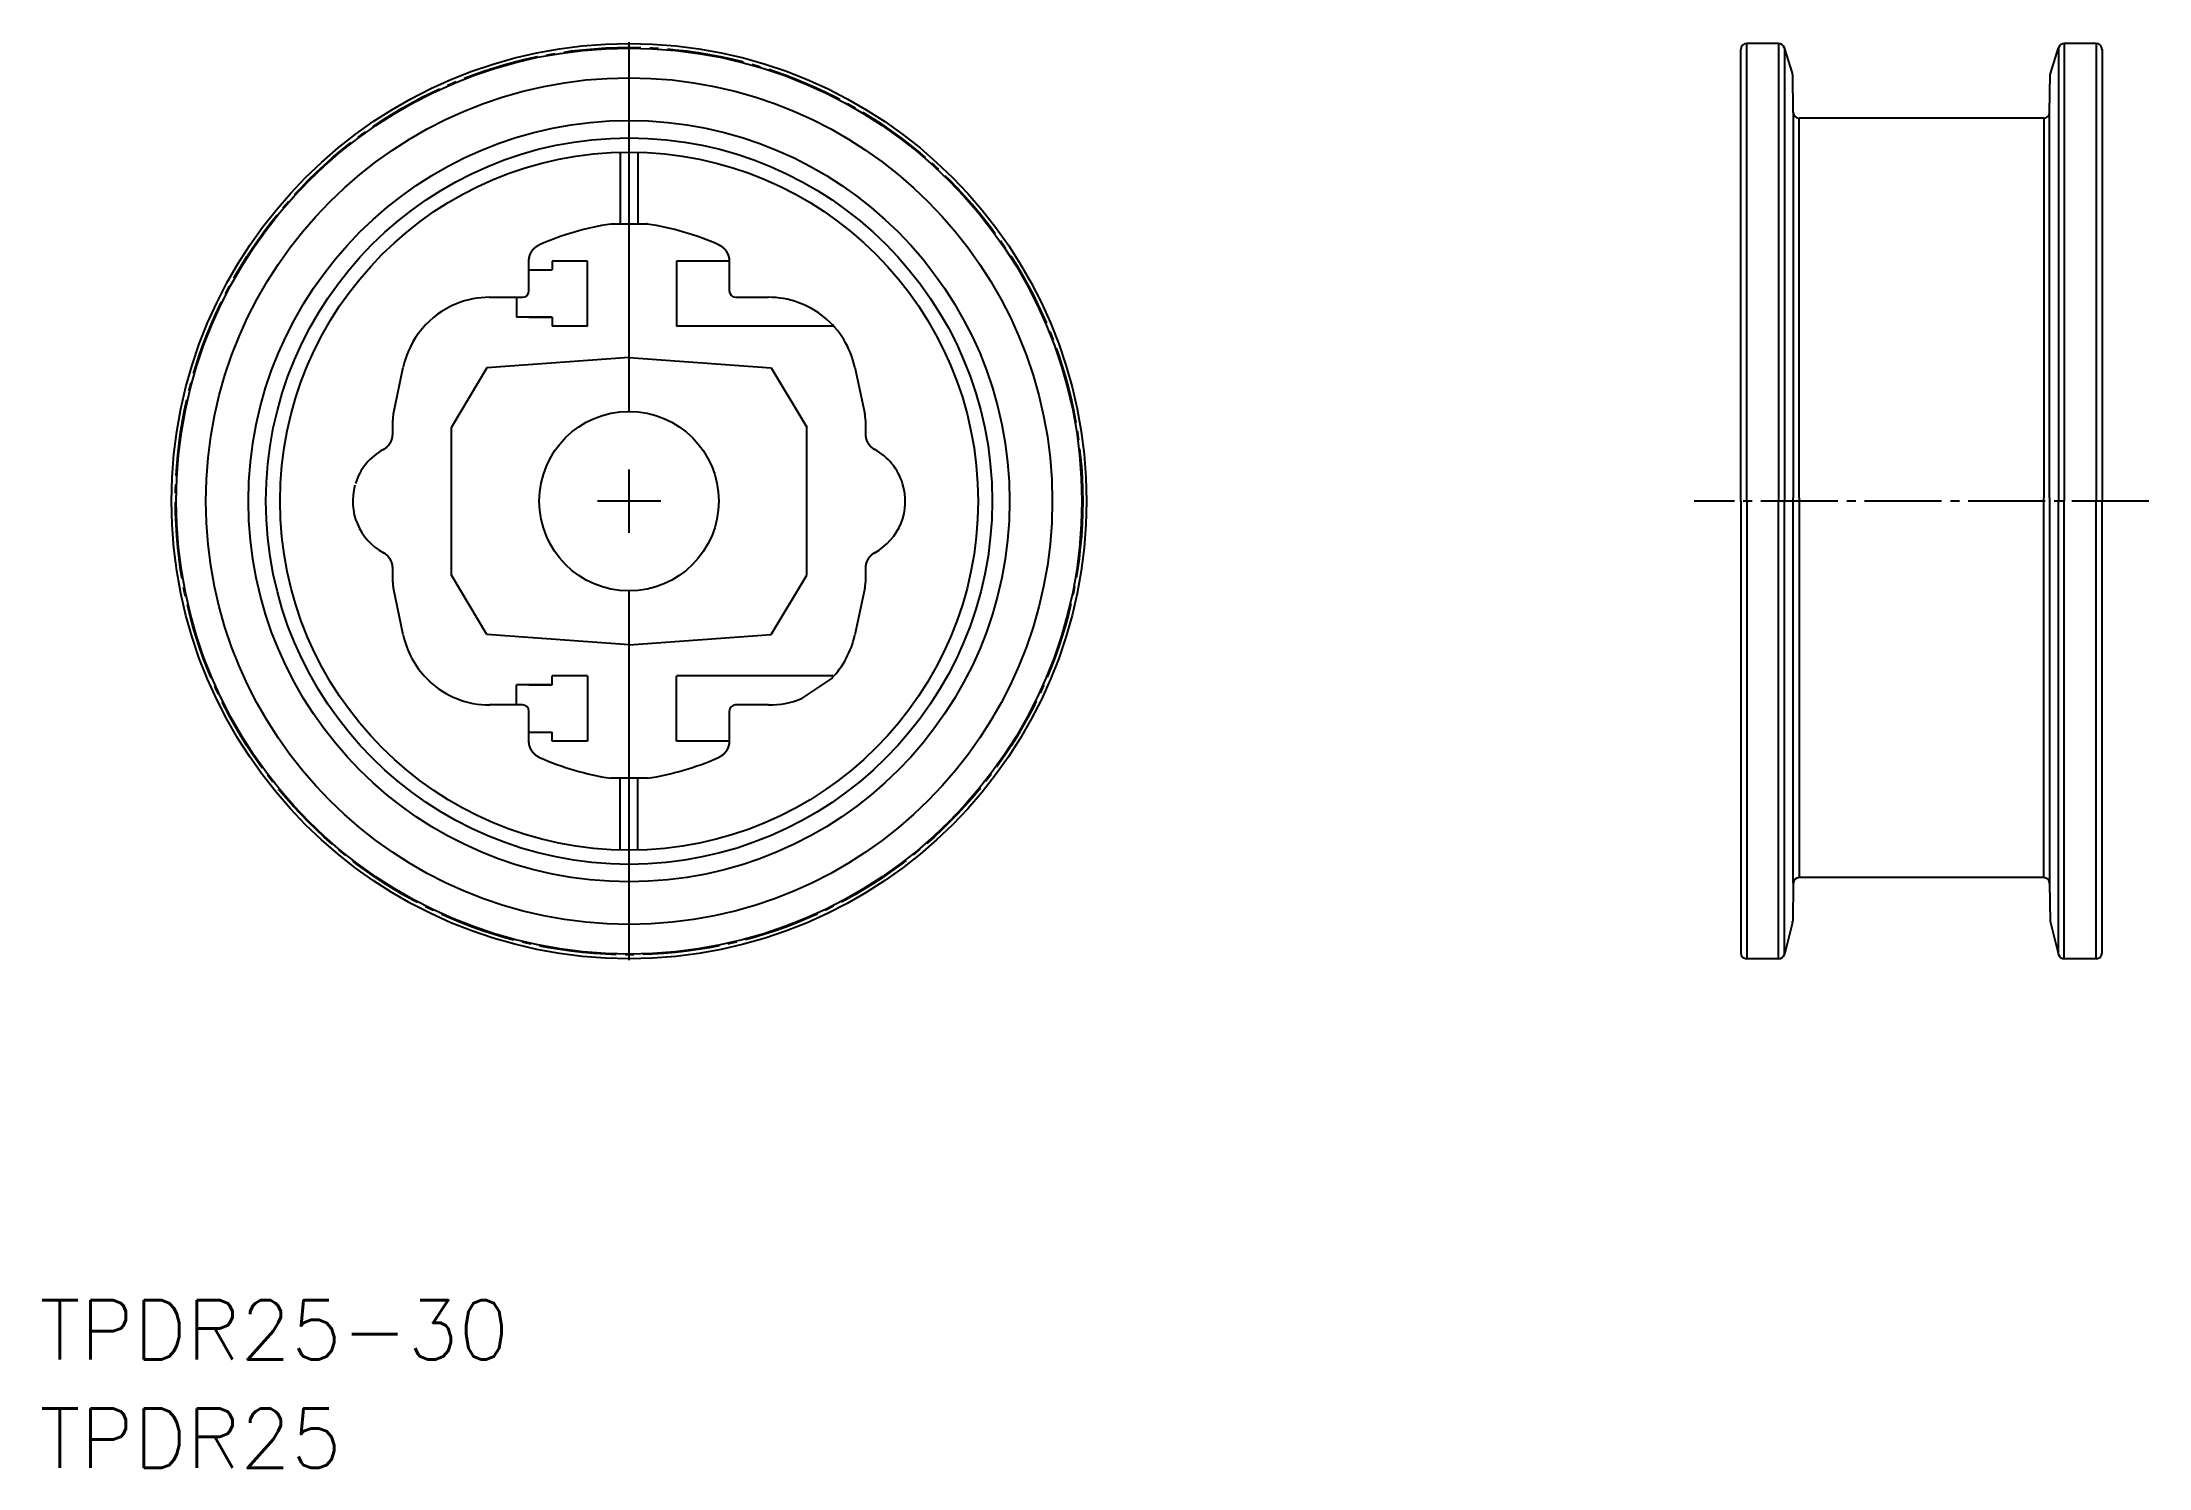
# Model space of a CAD drawing. Extents: x 1 to 357, y 18 to 258.
import ezdxf

# ---------------------------------------------------------------- set-up
doc = ezdxf.new("R2010")
doc.units = 0
doc.linetypes.add('CENTER', pattern=[17.5, 13, -1.5, 1.5, -1.5])
doc.layers.get('0').update_dxf_attribs({"linetype": 'CONTINUOUS'})
doc.layers.add('CENTER', color=1, linetype='CENTER')
doc.layers.add('SIZE', color=7, linetype='CONTINUOUS')
doc.styles.get("Standard").update_dxf_attribs({"font": 'txt.shx', "bigfont": 'extfont.shx'})

# ---------------------------------------------------------------- blocks, each defined once
blk = doc.blocks.new('*U2')
at = {"color": 7, "linetype": 'CONTINUOUS'}
blk.add_text('TPDR25', height=10, dxfattribs=at).set_placement((0.91, 17.71))
blk = doc.blocks.new('*U3')
at = {"color": 7, "linetype": 'CONTINUOUS'}
blk.add_text('TPDR25-30', height=10, dxfattribs=at).set_placement((0.91, 36.01))

msp = doc.modelspace()

# ---------------------------------------------------------------- linework, layer by layer
at = {"color": 7, "linetype": 'CONTINUOUS'}
for p, q in [((100.44, 196.05), (100.44, 258.38)), ((288.18, 180.9), (288.18, 257.15)), ((294.56, 258.15), (289.18, 258.15)), ((289.18, 180.9), (289.18, 258.15)), ((294.56, 258.15), (294.56, 180.9)), ((295.53, 257.41), (295.53, 180.9)), ((296.89, 253.14), (295.53, 257.41)), ((340.45, 253.09), (341.83, 257.41)), ((341.83, 257.41), (341.83, 180.9)), ((348.18, 258.15), (342.79, 258.15)), ((342.79, 258.15), (342.79, 180.9)), ((348.18, 258.15), (348.18, 180.9)), ((349.18, 257.15), (349.18, 180.9)), ((297.04, 246.52), (296.93, 252.9)), ((340.31, 246.52), (340.43, 252.9)), ((297.04, 246.52), (297.04, 181.45)), ((339.32, 245.54), (298.03, 245.54)), ((298.03, 181.45), (298.03, 245.54)), ((339.32, 245.54), (339.32, 181.45)), ((340.31, 181.45), (340.31, 246.52)), ((98.94, 239.81), (98.94, 227.7)), ((101.94, 239.81), (101.94, 227.69)), ((97.36, 227.68), (103.53, 227.68)), ((83.53, 216.4), (83.53, 221.43)), ((93.44, 221.43), (87.44, 221.43)), ((93.44, 221.43), (87.44, 221.43)), ((87.44, 221.43), (87.44, 219.93)), ((93.44, 210.42), (93.44, 221.43)), ((117.36, 221.43), (108.44, 221.43)), ((108.44, 221.43), (108.44, 210.43)), ((117.36, 221.43), (117.36, 216.4)), ((117.36, 221.43), (117.36, 216.4)), ((83.53, 219.93), (87.44, 219.93)), ((76.9, 215.32), (82.44, 215.32)), ((81.44, 215.32), (81.44, 211.93)), ((118.44, 215.32), (123.98, 215.32)), ((87.44, 211.93), (81.44, 211.93)), ((83.53, 211.93), (87.44, 211.93)), ((87.44, 211.93), (87.44, 210.42)), ((93.44, 210.42), (87.44, 210.42)), ((134.83, 210.42), (108.44, 210.42)), ((133.92, 211.56), (133.91, 211.57)), ((60.64, 195.61), (62.32, 203.5)), ((76.44, 203.4), (70.44, 193.4)), ((100.44, 205.15), (76.44, 203.4)), ((100.44, 205.15), (124.44, 203.4)), ((124.44, 203.4), (130.44, 193.4)), ((138.57, 203.5), (140.25, 195.61)), ((60.53, 192.25), (60.53, 194.59)), ((70.44, 168.4), (70.44, 193.4)), ((130.44, 168.4), (130.44, 193.4)), ((140.36, 194.59), (140.36, 192.25)), ((297.04, 116.38), (297.04, 181.45)), ((298.03, 181.45), (298.03, 117.35)), ((339.32, 117.35), (339.32, 181.45)), ((340.31, 181.45), (340.31, 116.38)), ((288.18, 180.9), (288.18, 104.65)), ((289.18, 180.9), (289.18, 103.65)), ((294.56, 103.65), (294.56, 180.9)), ((295.53, 104.39), (295.53, 180.9)), ((341.83, 104.39), (341.83, 180.9)), ((342.79, 103.65), (342.79, 180.9)), ((348.18, 103.65), (348.18, 180.9)), ((349.18, 104.65), (349.18, 180.9)), ((60.53, 167.22), (60.53, 169.56)), ((76.44, 158.4), (70.44, 168.4)), ((124.44, 158.4), (130.44, 168.4)), ((140.36, 169.56), (140.36, 167.22)), ((62.32, 158.3), (60.64, 166.2)), ((100.44, 103.43), (100.44, 165.75)), ((140.25, 166.2), (138.57, 158.3)), ((100.44, 156.65), (76.44, 158.4)), ((100.44, 156.65), (124.44, 158.4)), ((66.26, 150.95), (66.27, 150.95)), ((66.26, 150.95), (66.27, 150.95)), ((66.27, 150.95), (66.98, 150.24)), ((87.44, 149.88), (81.44, 149.88)), ((81.44, 146.49), (81.44, 149.88)), ((83.53, 149.88), (87.44, 149.88)), ((93.44, 151.39), (87.44, 151.39)), ((87.44, 149.88), (87.44, 151.39)), ((93.44, 151.39), (93.44, 140.37)), ((134.83, 151.38), (108.44, 151.38)), ((108.44, 140.37), (108.44, 151.37)), ((134.62, 150.95), (129.56, 147.57)), ((82.44, 146.49), (76.9, 146.49)), ((123.98, 146.49), (118.44, 146.49)), ((83.53, 140.37), (83.53, 145.4)), ((117.36, 145.4), (117.36, 140.37)), ((83.53, 141.88), (87.44, 141.88)), ((87.44, 140.37), (87.44, 141.88)), ((93.44, 140.37), (87.44, 140.37)), ((93.44, 140.37), (87.44, 140.37)), ((117.36, 140.37), (108.44, 140.37)), ((103.53, 134.13), (97.36, 134.13)), ((98.94, 121.99), (98.94, 134.13)), ((101.94, 121.99), (101.94, 134.13)), ((297.04, 116.38), (296.93, 110)), ((339.32, 117.35), (298.03, 117.35)), ((340.31, 116.38), (340.43, 110)), ((296.89, 109.76), (295.53, 104.39)), ((340.46, 109.76), (341.83, 104.39)), ((294.56, 103.65), (289.18, 103.65)), ((348.18, 103.65), (342.79, 103.65))]:
    msp.add_line(p, q, dxfattribs=at)
at = {"color": 7}
for points in [[(103.53, 227.68, 0), (103.53, 227.68, 0), (103.53, 227.68, 0), (103.53, 227.68, 0), (103.53, 227.68, 0), (103.53, 227.68, 0), (103.53, 227.68, 0), (103.52, 227.68, 0), (103.52, 227.68, 0), (103.52, 227.68, 0), (103.52, 227.68, 0), (103.52, 227.68, 0), (103.52, 227.68, 0), (103.52, 227.68, 0), (103.52, 227.68, 0), (103.52, 227.68, 0), (103.52, 227.68, 0), (103.52, 227.68, 0), (103.52, 227.68, 0), (103.52, 227.68, 0), (103.52, 227.68, 0), (103.52, 227.68, 0), (103.52, 227.68, 0), (103.52, 227.68, 0), (103.51, 227.68, 0), (103.51, 227.68, 0), (103.51, 227.68, 0), (103.51, 227.68, 0), (103.51, 227.68, 0), (103.51, 227.68, 0), (103.51, 227.68, 0), (103.51, 227.68, 0), (103.51, 227.68, 0), (103.51, 227.68, 0), (103.51, 227.68, 0), (103.51, 227.68, 0), (103.51, 227.68, 0), (103.51, 227.68, 0), (103.51, 227.68, 0), (103.5, 227.68, 0), (103.5, 227.68, 0), (103.5, 227.69, 0), (103.5, 227.69, 0), (103.5, 227.69, 0), (103.5, 227.69, 0), (103.5, 227.69, 0), (103.5, 227.69, 0), (103.5, 227.69, 0), (103.5, 227.69, 0), (103.5, 227.69, 0), (103.5, 227.69, 0), (103.5, 227.69, 0), (103.5, 227.69, 0), (103.5, 227.69, 0), (103.5, 227.69, 0), (103.5, 227.69, 0), (103.5, 227.69, 0), (103.5, 227.69, 0), (103.49, 227.69, 0), (103.49, 227.69, 0), (103.49, 227.69, 0), (103.49, 227.69, 0), (103.49, 227.69, 0), (103.49, 227.69, 0), (103.49, 227.69, 0), (103.49, 227.69, 0), (103.49, 227.69, 0), (103.49, 227.69, 0), (103.49, 227.69, 0), (103.49, 227.69, 0), (103.49, 227.69, 0), (103.49, 227.69, 0), (103.49, 227.69, 0), (103.48, 227.69, 0), (103.48, 227.69, 0), (103.48, 227.69, 0), (103.48, 227.69, 0), (103.48, 227.69, 0), (103.48, 227.69, 0), (103.48, 227.69, 0), (103.48, 227.69, 0), (103.48, 227.69, 0), (103.48, 227.69, 0), (103.48, 227.69, 0), (103.48, 227.69, 0), (103.48, 227.69, 0), (103.48, 227.69, 0), (103.48, 227.69, 0), (103.48, 227.69, 0), (103.48, 227.69, 0), (103.47, 227.69, 0), (103.47, 227.69, 0), (103.47, 227.69, 0), (103.47, 227.69, 0), (103.47, 227.69, 0), (103.47, 227.69, 0), (103.47, 227.69, 0), (103.47, 227.69, 0), (103.47, 227.69, 0), (103.47, 227.69, 0), (103.47, 227.69, 0), (103.47, 227.69, 0), (103.47, 227.69, 0), (103.47, 227.69, 0), (103.47, 227.69, 0), (103.47, 227.69, 0), (103.47, 227.69, 0), (103.47, 227.69, 0), (103.46, 227.69, 0), (103.46, 227.69, 0), (103.46, 227.69, 0), (103.46, 227.69, 0), (103.46, 227.69, 0), (103.46, 227.69, 0), (103.46, 227.69, 0), (103.46, 227.69, 0), (103.46, 227.69, 0), (103.46, 227.69, 0), (103.46, 227.69, 0), (103.46, 227.69, 0), (103.46, 227.69, 0), (103.46, 227.69, 0), (103.46, 227.69, 0), (103.46, 227.69, 0), (103.45, 227.69, 0), (103.45, 227.69, 0), (103.45, 227.69, 0), (103.45, 227.69, 0), (103.45, 227.69, 0), (103.45, 227.69, 0), (103.45, 227.69, 0), (103.45, 227.69, 0), (103.45, 227.69, 0), (103.45, 227.69, 0), (103.45, 227.69, 0), (103.45, 227.69, 0), (103.45, 227.69, 0), (103.45, 227.69, 0), (103.45, 227.69, 0), (103.45, 227.69, 0), (103.45, 227.69, 0), (103.44, 227.69, 0), (103.44, 227.69, 0), (103.44, 227.69, 0), (103.44, 227.69, 0), (103.44, 227.69, 0), (103.44, 227.69, 0), (103.44, 227.69, 0), (103.44, 227.69, 0), (103.44, 227.69, 0), (103.44, 227.69, 0), (103.44, 227.69, 0), (103.44, 227.69, 0), (103.44, 227.69, 0), (103.44, 227.69, 0), (103.44, 227.69, 0), (103.44, 227.69, 0), (103.44, 227.69, 0), (103.44, 227.69, 0), (103.43, 227.69, 0)], [(103.43, 227.69, 0), (103.44, 227.69, 0), (103.44, 227.69, 0), (103.44, 227.69, 0), (103.44, 227.69, 0), (103.44, 227.69, 0), (103.44, 227.69, 0), (103.44, 227.69, 0), (103.44, 227.69, 0), (103.44, 227.69, 0), (103.44, 227.69, 0), (103.44, 227.69, 0), (103.44, 227.69, 0), (103.44, 227.69, 0), (103.44, 227.69, 0), (103.44, 227.69, 0), (103.44, 227.69, 0), (103.44, 227.69, 0), (103.44, 227.69, 0), (103.45, 227.69, 0), (103.45, 227.69, 0), (103.45, 227.69, 0), (103.45, 227.69, 0), (103.45, 227.69, 0), (103.45, 227.69, 0), (103.45, 227.69, 0), (103.45, 227.69, 0), (103.45, 227.69, 0), (103.45, 227.69, 0), (103.45, 227.69, 0), (103.45, 227.69, 0), (103.45, 227.69, 0), (103.45, 227.69, 0), (103.45, 227.69, 0), (103.45, 227.69, 0), (103.45, 227.69, 0), (103.46, 227.69, 0), (103.46, 227.69, 0), (103.46, 227.69, 0), (103.46, 227.69, 0), (103.46, 227.69, 0), (103.46, 227.69, 0), (103.46, 227.69, 0), (103.46, 227.69, 0), (103.46, 227.69, 0), (103.46, 227.69, 0), (103.46, 227.69, 0), (103.46, 227.69, 0), (103.46, 227.69, 0), (103.46, 227.69, 0), (103.46, 227.69, 0), (103.46, 227.69, 0), (103.47, 227.69, 0), (103.47, 227.69, 0), (103.47, 227.69, 0), (103.47, 227.69, 0), (103.47, 227.69, 0), (103.47, 227.69, 0), (103.47, 227.69, 0), (103.47, 227.69, 0), (103.47, 227.69, 0), (103.47, 227.69, 0), (103.47, 227.69, 0), (103.47, 227.69, 0), (103.47, 227.69, 0), (103.47, 227.69, 0), (103.47, 227.69, 0), (103.47, 227.69, 0), (103.47, 227.69, 0), (103.47, 227.69, 0), (103.48, 227.69, 0), (103.48, 227.69, 0), (103.48, 227.69, 0), (103.48, 227.69, 0), (103.48, 227.69, 0), (103.48, 227.69, 0), (103.48, 227.69, 0), (103.48, 227.69, 0), (103.48, 227.69, 0), (103.48, 227.69, 0), (103.48, 227.69, 0), (103.48, 227.69, 0), (103.48, 227.69, 0), (103.48, 227.69, 0), (103.48, 227.69, 0), (103.48, 227.69, 0), (103.48, 227.69, 0), (103.49, 227.69, 0), (103.49, 227.69, 0), (103.49, 227.69, 0), (103.49, 227.69, 0), (103.49, 227.69, 0), (103.49, 227.69, 0), (103.49, 227.69, 0), (103.49, 227.69, 0), (103.49, 227.69, 0), (103.49, 227.69, 0), (103.49, 227.69, 0), (103.49, 227.69, 0), (103.49, 227.69, 0), (103.49, 227.69, 0), (103.49, 227.69, 0), (103.5, 227.69, 0), (103.5, 227.69, 0), (103.5, 227.69, 0), (103.5, 227.69, 0), (103.5, 227.69, 0), (103.5, 227.69, 0), (103.5, 227.69, 0), (103.5, 227.69, 0), (103.5, 227.69, 0), (103.5, 227.69, 0), (103.5, 227.69, 0), (103.5, 227.69, 0), (103.5, 227.69, 0), (103.5, 227.69, 0), (103.5, 227.69, 0), (103.5, 227.69, 0), (103.5, 227.69, 0), (103.5, 227.68, 0), (103.5, 227.68, 0), (103.51, 227.68, 0), (103.51, 227.68, 0), (103.51, 227.68, 0), (103.51, 227.68, 0), (103.51, 227.68, 0), (103.51, 227.68, 0), (103.51, 227.68, 0), (103.51, 227.68, 0), (103.51, 227.68, 0), (103.51, 227.68, 0), (103.51, 227.68, 0), (103.51, 227.68, 0), (103.51, 227.68, 0), (103.51, 227.68, 0), (103.51, 227.68, 0), (103.52, 227.68, 0), (103.52, 227.68, 0), (103.52, 227.68, 0), (103.52, 227.68, 0), (103.52, 227.68, 0), (103.52, 227.68, 0), (103.52, 227.68, 0), (103.52, 227.68, 0), (103.52, 227.68, 0), (103.52, 227.68, 0), (103.52, 227.68, 0), (103.52, 227.68, 0), (103.52, 227.68, 0), (103.52, 227.68, 0), (103.52, 227.68, 0), (103.52, 227.68, 0), (103.52, 227.68, 0), (103.53, 227.68, 0), (103.53, 227.68, 0), (103.53, 227.68, 0), (103.53, 227.68, 0), (103.53, 227.68, 0), (103.53, 227.68, 0), (103.53, 227.68, 0)], [(83.53, 221.43, 0), (83.53, 221.44, 0), (83.53, 221.45, 0), (83.53, 221.46, 0), (83.53, 221.47, 0), (83.53, 221.48, 0), (83.53, 221.49, 0), (83.53, 221.5, 0), (83.53, 221.5, 0), (83.53, 221.51, 0), (83.53, 221.52, 0), (83.53, 221.53, 0), (83.53, 221.54, 0), (83.53, 221.55, 0), (83.53, 221.56, 0), (83.53, 221.57, 0), (83.53, 221.58, 0), (83.53, 221.59, 0), (83.54, 221.59, 0), (83.54, 221.6, 0), (83.54, 221.61, 0), (83.54, 221.62, 0), (83.54, 221.63, 0), (83.54, 221.64, 0), (83.54, 221.65, 0), (83.54, 221.66, 0), (83.54, 221.67, 0), (83.54, 221.68, 0), (83.54, 221.69, 0), (83.54, 221.69, 0), (83.54, 221.7, 0), (83.54, 221.71, 0), (83.54, 221.72, 0), (83.55, 221.73, 0), (83.55, 221.74, 0), (83.55, 221.75, 0), (83.55, 221.76, 0), (83.55, 221.77, 0), (83.55, 221.78, 0), (83.55, 221.78, 0), (83.55, 221.79, 0), (83.55, 221.8, 0), (83.56, 221.81, 0), (83.56, 221.82, 0), (83.56, 221.83, 0), (83.56, 221.84, 0), (83.56, 221.85, 0), (83.56, 221.86, 0), (83.56, 221.87, 0), (83.56, 221.87, 0), (83.57, 221.88, 0), (83.57, 221.89, 0), (83.57, 221.9, 0), (83.57, 221.91, 0), (83.57, 221.92, 0), (83.57, 221.93, 0), (83.57, 221.94, 0), (83.58, 221.94, 0), (83.58, 221.95, 0), (83.58, 221.96, 0), (83.58, 221.97, 0), (83.58, 221.98, 0), (83.58, 221.99, 0), (83.58, 222, 0), (83.59, 222.01, 0), (83.59, 222.02, 0), (83.59, 222.03, 0), (83.59, 222.03, 0), (83.59, 222.04, 0), (83.6, 222.05, 0), (83.6, 222.06, 0), (83.6, 222.07, 0), (83.6, 222.08, 0), (83.6, 222.09, 0), (83.61, 222.1, 0), (83.61, 222.1, 0), (83.61, 222.11, 0), (83.61, 222.12, 0), (83.61, 222.13, 0), (83.62, 222.14, 0), (83.62, 222.15, 0), (83.62, 222.16, 0), (83.62, 222.17, 0), (83.62, 222.18, 0), (83.63, 222.18, 0), (83.63, 222.19, 0), (83.63, 222.2, 0), (83.63, 222.21, 0), (83.64, 222.22, 0), (83.64, 222.23, 0), (83.64, 222.24, 0), (83.64, 222.25, 0), (83.65, 222.25, 0), (83.65, 222.26, 0), (83.65, 222.27, 0), (83.65, 222.28, 0), (83.66, 222.29, 0), (83.66, 222.3, 0), (83.66, 222.31, 0), (83.66, 222.31, 0), (83.67, 222.32, 0), (83.67, 222.33, 0), (83.67, 222.34, 0), (83.67, 222.35, 0), (83.68, 222.36, 0), (83.68, 222.37, 0), (83.68, 222.38, 0), (83.69, 222.38, 0), (83.69, 222.39, 0), (83.69, 222.4, 0), (83.69, 222.41, 0), (83.7, 222.42, 0), (83.7, 222.43, 0), (83.7, 222.44, 0), (83.71, 222.44, 0), (83.71, 222.45, 0), (83.71, 222.46, 0), (83.72, 222.47, 0), (83.72, 222.48, 0), (83.72, 222.49, 0), (83.73, 222.49, 0), (83.73, 222.5, 0), (83.73, 222.51, 0), (83.73, 222.52, 0), (83.74, 222.53, 0), (83.74, 222.54, 0), (83.74, 222.54, 0), (83.75, 222.55, 0), (83.75, 222.56, 0), (83.75, 222.57, 0), (83.76, 222.58, 0), (83.76, 222.59, 0), (83.77, 222.59, 0), (83.77, 222.6, 0), (83.77, 222.61, 0), (83.78, 222.62, 0), (83.78, 222.63, 0), (83.78, 222.64, 0), (83.79, 222.65, 0), (83.79, 222.65, 0), (83.79, 222.66, 0), (83.8, 222.67, 0), (83.8, 222.68, 0), (83.81, 222.69, 0), (83.81, 222.69, 0), (83.81, 222.7, 0), (83.82, 222.71, 0), (83.82, 222.72, 0), (83.82, 222.73, 0), (83.83, 222.74, 0), (83.83, 222.74, 0), (83.84, 222.75, 0), (83.84, 222.76, 0), (83.84, 222.77, 0), (83.85, 222.78, 0), (83.85, 222.78, 0), (83.86, 222.79, 0), (83.86, 222.8, 0), (83.86, 222.81, 0), (83.87, 222.82, 0), (83.87, 222.82, 0), (83.88, 222.83, 0), (83.88, 222.84, 0), (83.89, 222.85, 0), (83.89, 222.86, 0), (83.89, 222.86, 0), (83.9, 222.87, 0), (83.9, 222.88, 0), (83.91, 222.89, 0), (83.91, 222.9, 0), (83.92, 222.9, 0), (83.92, 222.91, 0), (83.93, 222.92, 0), (83.93, 222.93, 0), (83.93, 222.94, 0), (83.94, 222.94, 0), (83.94, 222.95, 0), (83.95, 222.96, 0), (83.95, 222.97, 0), (83.96, 222.97, 0), (83.96, 222.98, 0), (83.97, 222.99, 0), (83.97, 223, 0), (83.98, 223, 0), (83.98, 223.01, 0), (83.99, 223.02, 0), (83.99, 223.03, 0), (84, 223.03, 0), (84, 223.04, 0), (84, 223.05, 0), (84.01, 223.06, 0), (84.01, 223.07, 0), (84.02, 223.07, 0), (84.02, 223.08, 0), (84.03, 223.09, 0), (84.03, 223.1, 0), (84.04, 223.1, 0), (84.04, 223.11, 0), (84.05, 223.12, 0), (84.05, 223.13, 0), (84.06, 223.13, 0), (84.07, 223.14, 0), (84.07, 223.15, 0), (84.08, 223.16, 0), (84.08, 223.16, 0), (84.09, 223.17, 0), (84.09, 223.18, 0), (84.1, 223.19, 0), (84.1, 223.19, 0), (84.11, 223.2, 0), (84.11, 223.21, 0), (84.12, 223.22, 0), (84.12, 223.22, 0), (84.13, 223.23, 0), (84.13, 223.24, 0), (84.14, 223.24, 0), (84.14, 223.25, 0), (84.15, 223.26, 0), (84.16, 223.26, 0), (84.16, 223.27, 0), (84.17, 223.28, 0), (84.17, 223.29, 0), (84.18, 223.29, 0), (84.18, 223.3, 0), (84.19, 223.31, 0), (84.19, 223.31, 0), (84.2, 223.32, 0), (84.21, 223.33, 0), (84.21, 223.34, 0), (84.22, 223.34, 0), (84.22, 223.35, 0), (84.23, 223.36, 0), (84.24, 223.36, 0), (84.24, 223.37, 0), (84.25, 223.38, 0), (84.25, 223.38, 0), (84.26, 223.39, 0), (84.26, 223.4, 0), (84.27, 223.41, 0), (84.28, 223.41, 0), (84.28, 223.42, 0), (84.29, 223.43, 0), (84.29, 223.43, 0), (84.3, 223.44, 0), (84.31, 223.44, 0), (84.31, 223.45, 0), (84.32, 223.46, 0), (84.32, 223.47, 0), (84.33, 223.47, 0), (84.34, 223.48, 0), (84.34, 223.49, 0), (84.35, 223.49, 0), (84.36, 223.5, 0), (84.36, 223.5, 0), (84.37, 223.51, 0), (84.37, 223.52, 0), (84.38, 223.52, 0), (84.39, 223.53, 0), (84.39, 223.54, 0), (84.4, 223.54, 0), (84.41, 223.55, 0), (84.41, 223.56, 0), (84.42, 223.56, 0), (84.43, 223.57, 0), (84.43, 223.58, 0), (84.44, 223.58, 0), (84.44, 223.59, 0), (84.45, 223.59, 0), (84.46, 223.6, 0), (84.46, 223.61, 0), (84.47, 223.61, 0), (84.48, 223.62, 0), (84.48, 223.63, 0), (84.49, 223.63, 0), (84.5, 223.64, 0), (84.5, 223.64, 0), (84.51, 223.65, 0), (84.52, 223.66, 0), (84.52, 223.66, 0), (84.53, 223.67, 0), (84.54, 223.67, 0), (84.54, 223.68, 0), (84.55, 223.69, 0), (84.56, 223.69, 0), (84.56, 223.7, 0), (84.57, 223.7, 0), (84.58, 223.71, 0), (84.59, 223.72, 0), (84.59, 223.72, 0), (84.6, 223.73, 0), (84.61, 223.73, 0), (84.61, 223.74, 0), (84.62, 223.75, 0), (84.63, 223.75, 0), (84.63, 223.76, 0), (84.64, 223.76, 0), (84.65, 223.77, 0), (84.66, 223.77, 0), (84.66, 223.78, 0), (84.67, 223.78, 0), (84.68, 223.79, 0), (84.68, 223.8, 0), (84.69, 223.8, 0), (84.7, 223.81, 0), (84.7, 223.81, 0), (84.71, 223.82, 0), (84.72, 223.82, 0), (84.73, 223.83, 0), (84.73, 223.83, 0), (84.74, 223.84, 0), (84.75, 223.84, 0), (84.76, 223.85, 0), (84.76, 223.86, 0), (84.77, 223.86, 0), (84.78, 223.87, 0), (84.78, 223.87, 0), (84.79, 223.88, 0), (84.8, 223.88, 0), (84.81, 223.89, 0), (84.81, 223.89, 0), (84.82, 223.9, 0), (84.83, 223.9, 0), (84.84, 223.91, 0), (84.84, 223.91, 0), (84.85, 223.92, 0), (84.86, 223.92, 0), (84.87, 223.93, 0), (84.87, 223.93, 0), (84.88, 223.94, 0), (84.89, 223.94, 0), (84.9, 223.95, 0), (84.9, 223.95, 0), (84.91, 223.96, 0), (84.92, 223.96, 0), (84.93, 223.97, 0), (84.94, 223.97, 0), (84.94, 223.98, 0), (84.95, 223.98, 0), (84.96, 223.99, 0), (84.97, 223.99, 0), (84.97, 224, 0), (84.98, 224, 0), (84.99, 224.01, 0), (85, 224.01, 0), (85, 224.01, 0), (85.01, 224.02, 0), (85.02, 224.02, 0), (85.03, 224.03, 0), (85.04, 224.03, 0), (85.04, 224.04, 0), (85.05, 224.04, 0), (85.06, 224.05, 0), (85.07, 224.05, 0), (85.08, 224.06, 0), (85.08, 224.06, 0), (85.09, 224.06, 0), (85.1, 224.07, 0), (85.11, 224.07, 0), (85.11, 224.08, 0), (85.12, 224.08, 0), (85.13, 224.09, 0), (85.14, 224.09, 0), (85.15, 224.09, 0), (85.15, 224.1, 0), (85.16, 224.1, 0), (85.17, 224.11, 0), (85.18, 224.11, 0), (85.19, 224.11, 0), (85.2, 224.12, 0), (85.2, 224.12, 0), (85.21, 224.13, 0), (85.22, 224.13, 0), (85.23, 224.13, 0), (85.24, 224.14, 0), (85.24, 224.14, 0), (85.25, 224.15, 0), (85.26, 224.15, 0), (85.27, 224.15, 0), (85.28, 224.16, 0), (85.28, 224.16, 0), (85.29, 224.16, 0), (85.3, 224.17, 0), (85.31, 224.17, 0), (85.32, 224.18, 0)], [(115.57, 224.18, 0), (115.58, 224.17, 0), (115.59, 224.17, 0), (115.59, 224.16, 0), (115.6, 224.16, 0), (115.61, 224.16, 0), (115.62, 224.15, 0), (115.63, 224.15, 0), (115.64, 224.15, 0), (115.64, 224.14, 0), (115.65, 224.14, 0), (115.66, 224.13, 0), (115.67, 224.13, 0), (115.68, 224.13, 0), (115.69, 224.12, 0), (115.69, 224.12, 0), (115.7, 224.11, 0), (115.71, 224.11, 0), (115.72, 224.11, 0), (115.72, 224.1, 0), (115.73, 224.1, 0), (115.74, 224.09, 0), (115.75, 224.09, 0), (115.76, 224.09, 0), (115.77, 224.08, 0), (115.77, 224.08, 0), (115.78, 224.07, 0), (115.79, 224.07, 0), (115.8, 224.06, 0), (115.81, 224.06, 0), (115.81, 224.06, 0), (115.82, 224.05, 0), (115.83, 224.05, 0), (115.84, 224.04, 0), (115.84, 224.04, 0), (115.85, 224.03, 0), (115.86, 224.03, 0), (115.87, 224.02, 0), (115.88, 224.02, 0), (115.88, 224.01, 0), (115.89, 224.01, 0), (115.9, 224.01, 0), (115.91, 224, 0), (115.92, 224, 0), (115.92, 223.99, 0), (115.93, 223.99, 0), (115.94, 223.98, 0), (115.94, 223.98, 0), (115.95, 223.97, 0), (115.96, 223.97, 0), (115.97, 223.96, 0), (115.98, 223.96, 0), (115.98, 223.95, 0), (115.99, 223.95, 0), (116, 223.94, 0), (116.01, 223.94, 0), (116.01, 223.93, 0), (116.02, 223.93, 0), (116.03, 223.92, 0), (116.04, 223.92, 0), (116.04, 223.91, 0), (116.05, 223.91, 0), (116.06, 223.9, 0), (116.07, 223.9, 0), (116.07, 223.89, 0), (116.08, 223.89, 0), (116.09, 223.88, 0), (116.1, 223.88, 0), (116.1, 223.87, 0), (116.11, 223.87, 0), (116.12, 223.86, 0), (116.12, 223.86, 0), (116.13, 223.85, 0), (116.14, 223.84, 0), (116.15, 223.84, 0), (116.15, 223.83, 0), (116.16, 223.83, 0), (116.17, 223.82, 0), (116.18, 223.82, 0), (116.18, 223.81, 0), (116.19, 223.81, 0), (116.2, 223.8, 0), (116.2, 223.8, 0), (116.21, 223.79, 0), (116.22, 223.78, 0), (116.23, 223.78, 0), (116.23, 223.77, 0), (116.24, 223.77, 0), (116.25, 223.76, 0), (116.25, 223.76, 0), (116.26, 223.75, 0), (116.27, 223.75, 0), (116.28, 223.74, 0), (116.28, 223.73, 0), (116.29, 223.73, 0), (116.3, 223.72, 0), (116.3, 223.72, 0), (116.31, 223.71, 0), (116.32, 223.7, 0), (116.32, 223.7, 0), (116.33, 223.69, 0), (116.34, 223.69, 0), (116.34, 223.68, 0), (116.35, 223.67, 0), (116.36, 223.67, 0), (116.36, 223.66, 0), (116.37, 223.66, 0), (116.38, 223.65, 0), (116.38, 223.64, 0), (116.39, 223.64, 0), (116.4, 223.63, 0), (116.4, 223.63, 0), (116.41, 223.62, 0), (116.42, 223.61, 0), (116.42, 223.61, 0), (116.43, 223.6, 0), (116.44, 223.59, 0), (116.44, 223.59, 0), (116.45, 223.58, 0), (116.46, 223.58, 0), (116.46, 223.57, 0), (116.47, 223.56, 0), (116.48, 223.56, 0), (116.48, 223.55, 0), (116.49, 223.54, 0), (116.5, 223.54, 0), (116.5, 223.53, 0), (116.51, 223.52, 0), (116.51, 223.52, 0), (116.52, 223.51, 0), (116.53, 223.5, 0), (116.53, 223.5, 0), (116.54, 223.49, 0), (116.55, 223.49, 0), (116.55, 223.48, 0), (116.56, 223.47, 0), (116.56, 223.47, 0), (116.57, 223.46, 0), (116.58, 223.45, 0), (116.58, 223.44, 0), (116.59, 223.44, 0), (116.59, 223.43, 0), (116.6, 223.43, 0), (116.61, 223.42, 0), (116.61, 223.41, 0), (116.62, 223.41, 0), (116.62, 223.4, 0), (116.63, 223.39, 0), (116.64, 223.38, 0), (116.64, 223.38, 0), (116.65, 223.37, 0), (116.65, 223.36, 0), (116.66, 223.36, 0), (116.67, 223.35, 0), (116.67, 223.34, 0), (116.68, 223.34, 0), (116.68, 223.33, 0), (116.69, 223.32, 0), (116.69, 223.31, 0), (116.7, 223.31, 0), (116.7, 223.3, 0), (116.71, 223.29, 0), (116.72, 223.29, 0), (116.72, 223.28, 0), (116.73, 223.27, 0), (116.73, 223.26, 0), (116.74, 223.26, 0), (116.74, 223.25, 0), (116.75, 223.24, 0), (116.75, 223.24, 0), (116.76, 223.23, 0), (116.77, 223.22, 0), (116.77, 223.22, 0), (116.78, 223.21, 0), (116.78, 223.2, 0), (116.79, 223.19, 0), (116.79, 223.19, 0), (116.8, 223.18, 0), (116.8, 223.17, 0), (116.81, 223.16, 0), (116.81, 223.16, 0), (116.82, 223.15, 0), (116.82, 223.14, 0), (116.83, 223.13, 0), (116.83, 223.13, 0), (116.84, 223.12, 0), (116.84, 223.11, 0), (116.85, 223.1, 0), (116.85, 223.1, 0), (116.86, 223.09, 0), (116.86, 223.08, 0), (116.87, 223.07, 0), (116.87, 223.07, 0), (116.88, 223.06, 0), (116.88, 223.05, 0), (116.89, 223.04, 0), (116.89, 223.03, 0), (116.9, 223.03, 0), (116.9, 223.02, 0), (116.91, 223.01, 0), (116.91, 223, 0), (116.92, 223, 0), (116.92, 222.99, 0), (116.93, 222.98, 0), (116.93, 222.97, 0), (116.94, 222.97, 0), (116.94, 222.96, 0), (116.94, 222.95, 0), (116.95, 222.94, 0), (116.95, 222.94, 0), (116.96, 222.93, 0), (116.96, 222.92, 0), (116.97, 222.91, 0), (116.97, 222.9, 0), (116.98, 222.9, 0), (116.98, 222.89, 0), (116.98, 222.88, 0), (116.99, 222.87, 0), (116.99, 222.86, 0), (117, 222.86, 0), (117, 222.85, 0), (117.01, 222.84, 0), (117.01, 222.83, 0), (117.02, 222.82, 0), (117.02, 222.82, 0), (117.02, 222.81, 0), (117.03, 222.8, 0), (117.03, 222.79, 0), (117.04, 222.78, 0), (117.04, 222.78, 0), (117.04, 222.77, 0), (117.05, 222.76, 0), (117.05, 222.75, 0), (117.06, 222.74, 0), (117.06, 222.74, 0), (117.06, 222.73, 0), (117.07, 222.72, 0), (117.07, 222.71, 0), (117.08, 222.7, 0), (117.08, 222.69, 0), (117.08, 222.69, 0), (117.09, 222.68, 0), (117.09, 222.67, 0), (117.09, 222.66, 0), (117.1, 222.65, 0), (117.1, 222.65, 0), (117.11, 222.64, 0), (117.11, 222.63, 0), (117.11, 222.62, 0), (117.12, 222.61, 0), (117.12, 222.6, 0), (117.12, 222.59, 0), (117.13, 222.59, 0), (117.13, 222.58, 0), (117.13, 222.57, 0), (117.14, 222.56, 0), (117.14, 222.55, 0), (117.14, 222.54, 0), (117.15, 222.54, 0), (117.15, 222.53, 0), (117.15, 222.52, 0), (117.16, 222.51, 0), (117.16, 222.5, 0), (117.16, 222.49, 0), (117.17, 222.49, 0), (117.17, 222.48, 0), (117.17, 222.47, 0), (117.18, 222.46, 0), (117.18, 222.45, 0), (117.18, 222.44, 0), (117.19, 222.44, 0), (117.19, 222.43, 0), (117.19, 222.42, 0), (117.19, 222.41, 0), (117.2, 222.4, 0), (117.2, 222.39, 0), (117.2, 222.38, 0), (117.2, 222.38, 0), (117.21, 222.37, 0), (117.21, 222.36, 0), (117.21, 222.35, 0), (117.22, 222.34, 0), (117.22, 222.33, 0), (117.22, 222.32, 0), (117.22, 222.31, 0), (117.23, 222.31, 0), (117.23, 222.3, 0), (117.23, 222.29, 0), (117.23, 222.28, 0), (117.24, 222.27, 0), (117.24, 222.26, 0), (117.24, 222.25, 0), (117.25, 222.25, 0), (117.25, 222.24, 0), (117.25, 222.23, 0), (117.25, 222.22, 0), (117.25, 222.21, 0), (117.26, 222.2, 0), (117.26, 222.19, 0), (117.26, 222.18, 0), (117.26, 222.18, 0), (117.27, 222.17, 0), (117.27, 222.16, 0), (117.27, 222.15, 0), (117.27, 222.14, 0), (117.28, 222.13, 0), (117.28, 222.12, 0), (117.28, 222.11, 0), (117.28, 222.1, 0), (117.28, 222.1, 0), (117.28, 222.09, 0), (117.29, 222.08, 0), (117.29, 222.07, 0), (117.29, 222.06, 0), (117.29, 222.05, 0), (117.29, 222.04, 0), (117.3, 222.03, 0), (117.3, 222.03, 0), (117.3, 222.02, 0), (117.3, 222.01, 0), (117.3, 222, 0), (117.31, 221.99, 0), (117.31, 221.98, 0), (117.31, 221.97, 0), (117.31, 221.96, 0), (117.31, 221.95, 0), (117.31, 221.94, 0), (117.31, 221.94, 0), (117.32, 221.93, 0), (117.32, 221.92, 0), (117.32, 221.91, 0), (117.32, 221.9, 0), (117.32, 221.89, 0), (117.32, 221.88, 0), (117.32, 221.87, 0), (117.33, 221.87, 0), (117.33, 221.86, 0), (117.33, 221.85, 0), (117.33, 221.84, 0), (117.33, 221.83, 0), (117.33, 221.82, 0), (117.33, 221.81, 0), (117.33, 221.8, 0), (117.33, 221.79, 0), (117.34, 221.78, 0), (117.34, 221.78, 0), (117.34, 221.77, 0), (117.34, 221.76, 0), (117.34, 221.75, 0), (117.34, 221.74, 0), (117.34, 221.73, 0), (117.34, 221.72, 0), (117.34, 221.71, 0), (117.34, 221.7, 0), (117.35, 221.69, 0), (117.35, 221.69, 0), (117.35, 221.68, 0), (117.35, 221.67, 0), (117.35, 221.66, 0), (117.35, 221.65, 0), (117.35, 221.64, 0), (117.35, 221.63, 0), (117.35, 221.62, 0), (117.35, 221.61, 0), (117.35, 221.6, 0), (117.35, 221.59, 0), (117.35, 221.59, 0), (117.35, 221.58, 0), (117.35, 221.57, 0), (117.35, 221.56, 0), (117.36, 221.55, 0), (117.36, 221.54, 0), (117.36, 221.53, 0), (117.36, 221.52, 0), (117.36, 221.51, 0), (117.36, 221.5, 0), (117.36, 221.5, 0), (117.36, 221.49, 0), (117.36, 221.48, 0), (117.36, 221.47, 0), (117.36, 221.46, 0), (117.36, 221.45, 0), (117.36, 221.44, 0), (117.36, 221.43, 0)], [(115.57, 224.18, 0), (115.58, 224.17, 0), (115.59, 224.17, 0), (115.59, 224.16, 0), (115.6, 224.16, 0), (115.61, 224.16, 0), (115.62, 224.15, 0), (115.63, 224.15, 0), (115.64, 224.15, 0), (115.64, 224.14, 0), (115.65, 224.14, 0), (115.66, 224.13, 0), (115.67, 224.13, 0), (115.68, 224.13, 0), (115.68, 224.12, 0), (115.69, 224.12, 0), (115.7, 224.11, 0), (115.71, 224.11, 0), (115.72, 224.11, 0), (115.72, 224.1, 0), (115.73, 224.1, 0), (115.74, 224.09, 0), (115.75, 224.09, 0), (115.76, 224.09, 0), (115.76, 224.08, 0), (115.77, 224.08, 0), (115.78, 224.07, 0), (115.79, 224.07, 0), (115.8, 224.06, 0), (115.8, 224.06, 0), (115.81, 224.06, 0), (115.82, 224.05, 0), (115.83, 224.05, 0), (115.84, 224.04, 0), (115.84, 224.04, 0), (115.85, 224.03, 0), (115.86, 224.03, 0), (115.87, 224.02, 0), (115.88, 224.02, 0), (115.88, 224.01, 0), (115.89, 224.01, 0), (115.9, 224.01, 0), (115.91, 224, 0), (115.91, 224, 0), (115.92, 223.99, 0), (115.93, 223.99, 0), (115.94, 223.98, 0), (115.94, 223.98, 0), (115.95, 223.97, 0), (115.96, 223.97, 0), (115.97, 223.96, 0), (115.97, 223.96, 0), (115.98, 223.95, 0), (115.99, 223.95, 0), (116, 223.94, 0), (116, 223.94, 0), (116.01, 223.93, 0), (116.02, 223.93, 0), (116.03, 223.92, 0), (116.03, 223.92, 0), (116.04, 223.91, 0), (116.05, 223.91, 0), (116.06, 223.9, 0), (116.06, 223.9, 0), (116.07, 223.89, 0), (116.08, 223.89, 0), (116.09, 223.88, 0), (116.09, 223.88, 0), (116.1, 223.87, 0), (116.11, 223.87, 0), (116.12, 223.86, 0), (116.12, 223.86, 0), (116.13, 223.85, 0), (116.14, 223.84, 0), (116.15, 223.84, 0), (116.15, 223.83, 0), (116.16, 223.83, 0), (116.17, 223.82, 0), (116.17, 223.82, 0), (116.18, 223.81, 0), (116.19, 223.81, 0), (116.2, 223.8, 0), (116.2, 223.8, 0), (116.21, 223.79, 0), (116.22, 223.78, 0), (116.22, 223.78, 0), (116.23, 223.77, 0), (116.24, 223.77, 0), (116.25, 223.76, 0), (116.25, 223.76, 0), (116.26, 223.75, 0), (116.27, 223.75, 0), (116.27, 223.74, 0), (116.28, 223.73, 0), (116.29, 223.73, 0), (116.3, 223.72, 0), (116.3, 223.72, 0), (116.31, 223.71, 0), (116.31, 223.7, 0), (116.32, 223.7, 0), (116.33, 223.69, 0), (116.34, 223.69, 0), (116.34, 223.68, 0), (116.35, 223.67, 0), (116.36, 223.67, 0), (116.36, 223.66, 0), (116.37, 223.66, 0), (116.38, 223.65, 0), (116.38, 223.64, 0), (116.39, 223.64, 0), (116.4, 223.63, 0), (116.4, 223.63, 0), (116.41, 223.62, 0), (116.42, 223.61, 0), (116.42, 223.61, 0), (116.43, 223.6, 0), (116.44, 223.59, 0), (116.44, 223.59, 0), (116.45, 223.58, 0), (116.45, 223.58, 0), (116.46, 223.57, 0), (116.47, 223.56, 0), (116.47, 223.56, 0), (116.48, 223.55, 0), (116.49, 223.54, 0), (116.49, 223.54, 0), (116.5, 223.53, 0), (116.51, 223.52, 0), (116.51, 223.52, 0), (116.52, 223.51, 0), (116.53, 223.5, 0), (116.53, 223.5, 0), (116.54, 223.49, 0), (116.54, 223.49, 0), (116.55, 223.48, 0), (116.56, 223.47, 0), (116.56, 223.47, 0), (116.57, 223.46, 0), (116.57, 223.45, 0), (116.58, 223.44, 0), (116.59, 223.44, 0), (116.59, 223.43, 0), (116.6, 223.43, 0), (116.61, 223.42, 0), (116.61, 223.41, 0), (116.62, 223.41, 0), (116.62, 223.4, 0), (116.63, 223.39, 0), (116.63, 223.38, 0), (116.64, 223.38, 0), (116.65, 223.37, 0), (116.65, 223.36, 0), (116.66, 223.36, 0), (116.66, 223.35, 0), (116.67, 223.34, 0), (116.67, 223.34, 0), (116.68, 223.33, 0), (116.69, 223.32, 0), (116.69, 223.31, 0), (116.7, 223.31, 0), (116.7, 223.3, 0), (116.71, 223.29, 0), (116.72, 223.29, 0), (116.72, 223.28, 0), (116.73, 223.27, 0), (116.73, 223.26, 0), (116.74, 223.26, 0), (116.74, 223.25, 0), (116.75, 223.24, 0), (116.75, 223.24, 0), (116.76, 223.23, 0), (116.76, 223.22, 0), (116.77, 223.22, 0), (116.78, 223.21, 0), (116.78, 223.2, 0), (116.78, 223.19, 0), (116.79, 223.19, 0), (116.8, 223.18, 0), (116.8, 223.17, 0), (116.81, 223.16, 0), (116.81, 223.16, 0), (116.82, 223.15, 0), (116.82, 223.14, 0), (116.83, 223.13, 0), (116.83, 223.13, 0), (116.84, 223.12, 0), (116.84, 223.11, 0), (116.85, 223.1, 0), (116.85, 223.1, 0), (116.86, 223.09, 0), (116.86, 223.08, 0), (116.87, 223.07, 0), (116.87, 223.07, 0), (116.88, 223.06, 0), (116.88, 223.05, 0), (116.89, 223.04, 0), (116.89, 223.03, 0), (116.9, 223.03, 0), (116.9, 223.02, 0), (116.91, 223.01, 0), (116.91, 223, 0), (116.92, 223, 0), (116.92, 222.99, 0), (116.92, 222.98, 0), (116.93, 222.97, 0), (116.93, 222.97, 0), (116.94, 222.96, 0), (116.94, 222.95, 0), (116.95, 222.94, 0), (116.95, 222.94, 0), (116.96, 222.93, 0), (116.96, 222.92, 0), (116.97, 222.91, 0), (116.97, 222.9, 0), (116.97, 222.9, 0), (116.98, 222.89, 0), (116.98, 222.88, 0), (116.99, 222.87, 0), (116.99, 222.86, 0), (117, 222.86, 0), (117, 222.85, 0), (117, 222.84, 0), (117.01, 222.83, 0), (117.01, 222.82, 0), (117.02, 222.82, 0), (117.02, 222.81, 0), (117.03, 222.8, 0), (117.03, 222.79, 0), (117.03, 222.78, 0), (117.04, 222.78, 0), (117.04, 222.77, 0), (117.05, 222.76, 0), (117.05, 222.75, 0), (117.06, 222.74, 0), (117.06, 222.74, 0), (117.06, 222.73, 0), (117.07, 222.72, 0), (117.07, 222.71, 0), (117.07, 222.7, 0), (117.08, 222.69, 0), (117.08, 222.69, 0), (117.08, 222.68, 0), (117.09, 222.67, 0), (117.09, 222.66, 0), (117.1, 222.65, 0), (117.1, 222.65, 0), (117.1, 222.64, 0), (117.11, 222.63, 0), (117.11, 222.62, 0), (117.11, 222.61, 0), (117.12, 222.6, 0), (117.12, 222.59, 0), (117.12, 222.59, 0), (117.13, 222.58, 0), (117.13, 222.57, 0), (117.14, 222.56, 0), (117.14, 222.55, 0), (117.14, 222.54, 0), (117.15, 222.54, 0), (117.15, 222.53, 0), (117.15, 222.52, 0), (117.16, 222.51, 0), (117.16, 222.5, 0), (117.16, 222.49, 0), (117.17, 222.49, 0), (117.17, 222.48, 0), (117.17, 222.47, 0), (117.17, 222.46, 0), (117.18, 222.45, 0), (117.18, 222.44, 0), (117.18, 222.44, 0), (117.19, 222.43, 0), (117.19, 222.42, 0), (117.19, 222.41, 0), (117.2, 222.4, 0), (117.2, 222.39, 0), (117.2, 222.38, 0), (117.2, 222.38, 0), (117.21, 222.37, 0), (117.21, 222.36, 0), (117.21, 222.35, 0), (117.22, 222.34, 0), (117.22, 222.33, 0), (117.22, 222.32, 0), (117.22, 222.31, 0), (117.23, 222.31, 0), (117.23, 222.3, 0), (117.23, 222.29, 0), (117.23, 222.28, 0), (117.24, 222.27, 0), (117.24, 222.26, 0), (117.24, 222.25, 0), (117.24, 222.25, 0), (117.25, 222.24, 0), (117.25, 222.23, 0), (117.25, 222.22, 0), (117.25, 222.21, 0), (117.26, 222.2, 0), (117.26, 222.19, 0), (117.26, 222.18, 0), (117.26, 222.18, 0), (117.27, 222.17, 0), (117.27, 222.16, 0), (117.27, 222.15, 0), (117.27, 222.14, 0), (117.27, 222.13, 0), (117.28, 222.12, 0), (117.28, 222.11, 0), (117.28, 222.1, 0), (117.28, 222.1, 0), (117.28, 222.09, 0), (117.29, 222.08, 0), (117.29, 222.07, 0), (117.29, 222.06, 0), (117.29, 222.05, 0), (117.29, 222.04, 0), (117.3, 222.03, 0), (117.3, 222.03, 0), (117.3, 222.02, 0), (117.3, 222.01, 0), (117.3, 222, 0), (117.3, 221.99, 0), (117.31, 221.98, 0), (117.31, 221.97, 0), (117.31, 221.96, 0), (117.31, 221.95, 0), (117.31, 221.94, 0), (117.31, 221.94, 0), (117.31, 221.93, 0), (117.32, 221.92, 0), (117.32, 221.91, 0), (117.32, 221.9, 0), (117.32, 221.89, 0), (117.32, 221.88, 0), (117.32, 221.87, 0), (117.33, 221.87, 0), (117.33, 221.86, 0), (117.33, 221.85, 0), (117.33, 221.84, 0), (117.33, 221.83, 0), (117.33, 221.82, 0), (117.33, 221.81, 0), (117.33, 221.8, 0), (117.33, 221.79, 0), (117.33, 221.78, 0), (117.34, 221.78, 0), (117.34, 221.77, 0), (117.34, 221.76, 0), (117.34, 221.75, 0), (117.34, 221.74, 0), (117.34, 221.73, 0), (117.34, 221.72, 0), (117.34, 221.71, 0), (117.34, 221.7, 0), (117.34, 221.69, 0), (117.34, 221.69, 0), (117.35, 221.68, 0), (117.35, 221.67, 0), (117.35, 221.66, 0), (117.35, 221.65, 0), (117.35, 221.64, 0), (117.35, 221.63, 0), (117.35, 221.62, 0), (117.35, 221.61, 0), (117.35, 221.6, 0), (117.35, 221.59, 0), (117.35, 221.59, 0), (117.35, 221.58, 0), (117.35, 221.57, 0), (117.35, 221.56, 0), (117.35, 221.55, 0), (117.35, 221.54, 0), (117.35, 221.53, 0), (117.36, 221.52, 0), (117.36, 221.51, 0), (117.36, 221.5, 0), (117.36, 221.5, 0), (117.36, 221.49, 0), (117.36, 221.48, 0), (117.36, 221.47, 0), (117.36, 221.46, 0), (117.36, 221.45, 0), (117.36, 221.44, 0), (117.36, 221.43, 0)], [(58.96, 189.61, 0), (58.97, 189.62, 0), (58.98, 189.62, 0), (58.99, 189.63, 0), (58.99, 189.63, 0), (59, 189.63, 0), (59.01, 189.64, 0), (59.01, 189.64, 0), (59.02, 189.65, 0), (59.03, 189.65, 0), (59.04, 189.66, 0), (59.04, 189.66, 0), (59.05, 189.66, 0), (59.06, 189.67, 0), (59.07, 189.67, 0), (59.07, 189.68, 0), (59.08, 189.68, 0), (59.09, 189.69, 0), (59.09, 189.69, 0), (59.1, 189.69, 0), (59.11, 189.7, 0), (59.12, 189.7, 0), (59.12, 189.71, 0), (59.13, 189.71, 0), (59.14, 189.72, 0), (59.14, 189.72, 0), (59.15, 189.73, 0), (59.16, 189.73, 0), (59.17, 189.74, 0), (59.17, 189.74, 0), (59.18, 189.74, 0), (59.19, 189.75, 0), (59.19, 189.75, 0), (59.2, 189.76, 0), (59.21, 189.76, 0), (59.21, 189.77, 0), (59.22, 189.77, 0), (59.23, 189.78, 0), (59.24, 189.78, 0), (59.24, 189.79, 0), (59.25, 189.79, 0), (59.26, 189.8, 0), (59.26, 189.8, 0), (59.27, 189.81, 0), (59.28, 189.81, 0), (59.28, 189.81, 0), (59.29, 189.82, 0), (59.3, 189.82, 0), (59.3, 189.83, 0), (59.31, 189.84, 0), (59.32, 189.84, 0), (59.32, 189.84, 0), (59.33, 189.85, 0), (59.34, 189.85, 0), (59.34, 189.86, 0), (59.35, 189.87, 0), (59.36, 189.87, 0), (59.36, 189.88, 0), (59.37, 189.88, 0), (59.38, 189.89, 0), (59.38, 189.89, 0), (59.39, 189.9, 0), (59.4, 189.9, 0), (59.4, 189.91, 0), (59.41, 189.91, 0), (59.42, 189.92, 0), (59.42, 189.92, 0), (59.43, 189.93, 0), (59.44, 189.93, 0), (59.44, 189.94, 0), (59.45, 189.94, 0), (59.46, 189.95, 0), (59.46, 189.96, 0), (59.47, 189.96, 0), (59.48, 189.97, 0), (59.48, 189.97, 0), (59.49, 189.98, 0), (59.49, 189.98, 0), (59.5, 189.99, 0), (59.51, 189.99, 0), (59.51, 190, 0), (59.52, 190, 0), (59.53, 190.01, 0), (59.53, 190.01, 0), (59.54, 190.02, 0), (59.54, 190.03, 0), (59.55, 190.03, 0), (59.56, 190.04, 0), (59.56, 190.04, 0), (59.57, 190.05, 0), (59.58, 190.06, 0), (59.58, 190.06, 0), (59.59, 190.07, 0), (59.59, 190.07, 0), (59.6, 190.08, 0), (59.61, 190.08, 0), (59.61, 190.09, 0), (59.62, 190.1, 0), (59.62, 190.1, 0), (59.63, 190.11, 0), (59.64, 190.11, 0), (59.64, 190.12, 0), (59.65, 190.12, 0), (59.65, 190.13, 0), (59.66, 190.14, 0), (59.67, 190.14, 0), (59.67, 190.15, 0), (59.68, 190.16, 0), (59.68, 190.16, 0), (59.69, 190.17, 0), (59.7, 190.17, 0), (59.7, 190.18, 0), (59.71, 190.19, 0), (59.71, 190.19, 0), (59.72, 190.2, 0), (59.72, 190.2, 0), (59.73, 190.21, 0), (59.74, 190.22, 0), (59.74, 190.22, 0), (59.75, 190.23, 0), (59.75, 190.23, 0), (59.76, 190.24, 0), (59.76, 190.25, 0), (59.77, 190.25, 0), (59.78, 190.26, 0), (59.78, 190.27, 0), (59.79, 190.27, 0), (59.79, 190.28, 0), (59.8, 190.28, 0), (59.8, 190.29, 0), (59.81, 190.3, 0), (59.81, 190.3, 0), (59.82, 190.31, 0), (59.82, 190.32, 0), (59.83, 190.32, 0), (59.84, 190.33, 0), (59.84, 190.34, 0), (59.85, 190.34, 0), (59.85, 190.35, 0), (59.86, 190.35, 0), (59.86, 190.36, 0), (59.87, 190.37, 0), (59.87, 190.38, 0), (59.88, 190.38, 0), (59.88, 190.39, 0), (59.89, 190.4, 0), (59.89, 190.4, 0), (59.9, 190.41, 0), (59.9, 190.41, 0), (59.91, 190.42, 0), (59.91, 190.43, 0), (59.92, 190.44, 0), (59.92, 190.44, 0), (59.93, 190.45, 0), (59.93, 190.46, 0), (59.94, 190.46, 0), (59.94, 190.47, 0), (59.95, 190.47, 0), (59.95, 190.48, 0), (59.96, 190.49, 0), (59.96, 190.5, 0), (59.97, 190.5, 0), (59.97, 190.51, 0), (59.98, 190.52, 0), (59.98, 190.52, 0), (59.99, 190.53, 0), (59.99, 190.54, 0), (60, 190.54, 0), (60, 190.55, 0), (60.01, 190.56, 0), (60.01, 190.56, 0), (60.02, 190.57, 0), (60.02, 190.58, 0), (60.03, 190.59, 0), (60.03, 190.59, 0), (60.04, 190.6, 0), (60.04, 190.61, 0), (60.05, 190.61, 0), (60.05, 190.62, 0), (60.05, 190.63, 0), (60.06, 190.63, 0), (60.06, 190.64, 0), (60.07, 190.65, 0), (60.07, 190.66, 0), (60.08, 190.66, 0), (60.08, 190.67, 0), (60.09, 190.68, 0), (60.09, 190.68, 0), (60.09, 190.69, 0), (60.1, 190.7, 0), (60.1, 190.71, 0), (60.11, 190.71, 0), (60.11, 190.72, 0), (60.12, 190.73, 0), (60.12, 190.74, 0), (60.12, 190.74, 0), (60.13, 190.75, 0), (60.13, 190.76, 0), (60.14, 190.76, 0), (60.14, 190.77, 0), (60.15, 190.78, 0), (60.15, 190.79, 0), (60.15, 190.79, 0), (60.16, 190.8, 0), (60.16, 190.81, 0), (60.17, 190.81, 0), (60.17, 190.82, 0), (60.17, 190.83, 0), (60.18, 190.84, 0), (60.18, 190.84, 0), (60.19, 190.85, 0), (60.19, 190.86, 0), (60.19, 190.87, 0), (60.2, 190.88, 0), (60.2, 190.88, 0), (60.2, 190.89, 0), (60.21, 190.9, 0), (60.21, 190.91, 0), (60.22, 190.91, 0), (60.22, 190.92, 0), (60.22, 190.93, 0), (60.23, 190.94, 0), (60.23, 190.94, 0), (60.23, 190.95, 0), (60.24, 190.96, 0), (60.24, 190.97, 0), (60.25, 190.97, 0), (60.25, 190.98, 0), (60.25, 190.99, 0), (60.26, 191, 0), (60.26, 191, 0), (60.26, 191.01, 0), (60.27, 191.02, 0), (60.27, 191.03, 0), (60.27, 191.03, 0), (60.28, 191.04, 0), (60.28, 191.05, 0), (60.28, 191.06, 0), (60.29, 191.06, 0), (60.29, 191.07, 0), (60.29, 191.08, 0), (60.3, 191.09, 0), (60.3, 191.1, 0), (60.3, 191.1, 0), (60.31, 191.11, 0), (60.31, 191.12, 0), (60.31, 191.13, 0), (60.32, 191.13, 0), (60.32, 191.14, 0), (60.32, 191.15, 0), (60.33, 191.16, 0), (60.33, 191.17, 0), (60.33, 191.17, 0), (60.33, 191.18, 0), (60.34, 191.19, 0), (60.34, 191.2, 0), (60.34, 191.21, 0), (60.35, 191.21, 0), (60.35, 191.22, 0), (60.35, 191.23, 0), (60.35, 191.24, 0), (60.36, 191.25, 0), (60.36, 191.25, 0), (60.36, 191.26, 0), (60.37, 191.27, 0), (60.37, 191.28, 0), (60.37, 191.28, 0), (60.37, 191.29, 0), (60.38, 191.3, 0), (60.38, 191.31, 0), (60.38, 191.32, 0), (60.38, 191.32, 0), (60.39, 191.33, 0), (60.39, 191.34, 0), (60.39, 191.35, 0), (60.39, 191.36, 0), (60.4, 191.36, 0), (60.4, 191.37, 0), (60.4, 191.38, 0), (60.4, 191.39, 0), (60.41, 191.4, 0), (60.41, 191.41, 0), (60.41, 191.41, 0), (60.41, 191.42, 0), (60.42, 191.43, 0), (60.42, 191.44, 0), (60.42, 191.44, 0), (60.42, 191.45, 0), (60.43, 191.46, 0), (60.43, 191.47, 0), (60.43, 191.48, 0), (60.43, 191.49, 0), (60.43, 191.49, 0), (60.44, 191.5, 0), (60.44, 191.51, 0), (60.44, 191.52, 0), (60.44, 191.53, 0), (60.44, 191.53, 0), (60.45, 191.54, 0), (60.45, 191.55, 0), (60.45, 191.56, 0), (60.45, 191.57, 0), (60.45, 191.57, 0), (60.46, 191.58, 0), (60.46, 191.59, 0), (60.46, 191.6, 0), (60.46, 191.61, 0), (60.46, 191.62, 0), (60.47, 191.62, 0), (60.47, 191.63, 0), (60.47, 191.64, 0), (60.47, 191.65, 0), (60.47, 191.66, 0), (60.47, 191.67, 0), (60.48, 191.67, 0), (60.48, 191.68, 0), (60.48, 191.69, 0), (60.48, 191.7, 0), (60.48, 191.71, 0), (60.48, 191.72, 0), (60.48, 191.72, 0), (60.49, 191.73, 0), (60.49, 191.74, 0), (60.49, 191.75, 0), (60.49, 191.76, 0), (60.49, 191.76, 0), (60.49, 191.77, 0), (60.49, 191.78, 0), (60.5, 191.79, 0), (60.5, 191.8, 0), (60.5, 191.81, 0), (60.5, 191.81, 0), (60.5, 191.82, 0), (60.5, 191.83, 0), (60.5, 191.84, 0), (60.5, 191.85, 0), (60.51, 191.86, 0), (60.51, 191.87, 0), (60.51, 191.87, 0), (60.51, 191.88, 0), (60.51, 191.89, 0), (60.51, 191.9, 0), (60.51, 191.91, 0), (60.51, 191.91, 0), (60.51, 191.92, 0), (60.51, 191.93, 0), (60.51, 191.94, 0), (60.52, 191.95, 0), (60.52, 191.96, 0), (60.52, 191.97, 0), (60.52, 191.97, 0), (60.52, 191.98, 0), (60.52, 191.99, 0), (60.52, 192, 0), (60.52, 192.01, 0), (60.52, 192.01, 0), (60.52, 192.02, 0), (60.52, 192.03, 0), (60.52, 192.04, 0), (60.52, 192.05, 0), (60.52, 192.06, 0), (60.53, 192.07, 0), (60.53, 192.07, 0), (60.53, 192.08, 0), (60.53, 192.09, 0), (60.53, 192.1, 0), (60.53, 192.11, 0), (60.53, 192.12, 0), (60.53, 192.12, 0), (60.53, 192.13, 0), (60.53, 192.14, 0), (60.53, 192.15, 0), (60.53, 192.16, 0), (60.53, 192.17, 0), (60.53, 192.18, 0), (60.53, 192.18, 0), (60.53, 192.19, 0), (60.53, 192.2, 0), (60.53, 192.21, 0), (60.53, 192.22, 0), (60.53, 192.22, 0), (60.53, 192.23, 0), (60.53, 192.24, 0), (60.53, 192.25, 0)], [(140.36, 192.25, 0), (140.36, 192.24, 0), (140.36, 192.23, 0), (140.36, 192.22, 0), (140.36, 192.22, 0), (140.36, 192.21, 0), (140.36, 192.2, 0), (140.36, 192.19, 0), (140.36, 192.18, 0), (140.36, 192.18, 0), (140.36, 192.17, 0), (140.36, 192.16, 0), (140.36, 192.15, 0), (140.36, 192.14, 0), (140.36, 192.13, 0), (140.36, 192.12, 0), (140.36, 192.12, 0), (140.36, 192.11, 0), (140.36, 192.1, 0), (140.36, 192.09, 0), (140.36, 192.08, 0), (140.36, 192.07, 0), (140.36, 192.07, 0), (140.36, 192.06, 0), (140.36, 192.05, 0), (140.36, 192.04, 0), (140.37, 192.03, 0), (140.37, 192.02, 0), (140.37, 192.01, 0), (140.37, 192.01, 0), (140.37, 192, 0), (140.37, 191.99, 0), (140.37, 191.98, 0), (140.37, 191.97, 0), (140.37, 191.97, 0), (140.37, 191.96, 0), (140.37, 191.95, 0), (140.37, 191.94, 0), (140.37, 191.93, 0), (140.38, 191.92, 0), (140.38, 191.91, 0), (140.38, 191.91, 0), (140.38, 191.9, 0), (140.38, 191.89, 0), (140.38, 191.88, 0), (140.38, 191.87, 0), (140.38, 191.87, 0), (140.38, 191.86, 0), (140.38, 191.85, 0), (140.38, 191.84, 0), (140.39, 191.83, 0), (140.39, 191.82, 0), (140.39, 191.81, 0), (140.39, 191.81, 0), (140.39, 191.8, 0), (140.39, 191.79, 0), (140.39, 191.78, 0), (140.4, 191.77, 0), (140.4, 191.76, 0), (140.4, 191.76, 0), (140.4, 191.75, 0), (140.4, 191.74, 0), (140.4, 191.73, 0), (140.4, 191.72, 0), (140.41, 191.72, 0), (140.41, 191.71, 0), (140.41, 191.7, 0), (140.41, 191.69, 0), (140.41, 191.68, 0), (140.41, 191.67, 0), (140.41, 191.67, 0), (140.42, 191.66, 0), (140.42, 191.65, 0), (140.42, 191.64, 0), (140.42, 191.63, 0), (140.42, 191.62, 0), (140.43, 191.62, 0), (140.43, 191.61, 0), (140.43, 191.6, 0), (140.43, 191.59, 0), (140.43, 191.58, 0), (140.43, 191.57, 0), (140.44, 191.57, 0), (140.44, 191.56, 0), (140.44, 191.55, 0), (140.44, 191.54, 0), (140.44, 191.53, 0), (140.45, 191.53, 0), (140.45, 191.52, 0), (140.45, 191.51, 0), (140.45, 191.5, 0), (140.45, 191.49, 0), (140.46, 191.49, 0), (140.46, 191.48, 0), (140.46, 191.47, 0), (140.46, 191.46, 0), (140.47, 191.45, 0), (140.47, 191.44, 0), (140.47, 191.44, 0), (140.47, 191.43, 0), (140.47, 191.42, 0), (140.48, 191.41, 0), (140.48, 191.41, 0), (140.48, 191.4, 0), (140.48, 191.39, 0), (140.49, 191.38, 0), (140.49, 191.37, 0), (140.49, 191.36, 0), (140.49, 191.36, 0), (140.5, 191.35, 0), (140.5, 191.34, 0), (140.5, 191.33, 0), (140.5, 191.32, 0), (140.51, 191.32, 0), (140.51, 191.31, 0), (140.51, 191.3, 0), (140.51, 191.29, 0), (140.52, 191.28, 0), (140.52, 191.28, 0), (140.52, 191.27, 0), (140.53, 191.26, 0), (140.53, 191.25, 0), (140.53, 191.25, 0), (140.53, 191.24, 0), (140.54, 191.23, 0), (140.54, 191.22, 0), (140.54, 191.21, 0), (140.54, 191.21, 0), (140.55, 191.2, 0), (140.55, 191.19, 0), (140.55, 191.18, 0), (140.56, 191.17, 0), (140.56, 191.17, 0), (140.56, 191.16, 0), (140.57, 191.15, 0), (140.57, 191.14, 0), (140.57, 191.13, 0), (140.57, 191.13, 0), (140.58, 191.12, 0), (140.58, 191.11, 0), (140.59, 191.1, 0), (140.59, 191.1, 0), (140.59, 191.09, 0), (140.59, 191.08, 0), (140.6, 191.07, 0), (140.6, 191.06, 0), (140.6, 191.06, 0), (140.61, 191.05, 0), (140.61, 191.04, 0), (140.62, 191.03, 0), (140.62, 191.03, 0), (140.62, 191.02, 0), (140.62, 191.01, 0), (140.63, 191, 0), (140.63, 191, 0), (140.64, 190.99, 0), (140.64, 190.98, 0), (140.64, 190.97, 0), (140.65, 190.97, 0), (140.65, 190.96, 0), (140.65, 190.95, 0), (140.66, 190.94, 0), (140.66, 190.94, 0), (140.66, 190.93, 0), (140.67, 190.92, 0), (140.67, 190.91, 0), (140.68, 190.91, 0), (140.68, 190.9, 0), (140.68, 190.89, 0), (140.69, 190.88, 0), (140.69, 190.88, 0), (140.69, 190.87, 0), (140.7, 190.86, 0), (140.7, 190.85, 0), (140.71, 190.84, 0), (140.71, 190.84, 0), (140.72, 190.83, 0), (140.72, 190.82, 0), (140.72, 190.81, 0), (140.73, 190.81, 0), (140.73, 190.8, 0), (140.74, 190.79, 0), (140.74, 190.79, 0), (140.74, 190.78, 0), (140.75, 190.77, 0), (140.75, 190.76, 0), (140.75, 190.76, 0), (140.76, 190.75, 0), (140.76, 190.74, 0), (140.77, 190.74, 0), (140.77, 190.73, 0), (140.78, 190.72, 0), (140.78, 190.71, 0), (140.78, 190.71, 0), (140.79, 190.7, 0), (140.79, 190.69, 0), (140.8, 190.68, 0), (140.8, 190.68, 0), (140.81, 190.67, 0), (140.81, 190.66, 0), (140.82, 190.66, 0), (140.82, 190.65, 0), (140.82, 190.64, 0), (140.83, 190.63, 0), (140.83, 190.63, 0), (140.84, 190.62, 0), (140.84, 190.61, 0), (140.85, 190.61, 0), (140.85, 190.6, 0), (140.86, 190.59, 0), (140.86, 190.59, 0), (140.87, 190.58, 0), (140.87, 190.57, 0), (140.88, 190.56, 0), (140.88, 190.56, 0), (140.88, 190.55, 0), (140.89, 190.54, 0), (140.9, 190.54, 0), (140.9, 190.53, 0), (140.9, 190.52, 0), (140.91, 190.52, 0), (140.91, 190.51, 0), (140.92, 190.5, 0), (140.92, 190.5, 0), (140.93, 190.49, 0), (140.93, 190.48, 0), (140.94, 190.47, 0), (140.94, 190.47, 0), (140.95, 190.46, 0), (140.95, 190.46, 0), (140.96, 190.45, 0), (140.96, 190.44, 0), (140.97, 190.44, 0), (140.97, 190.43, 0), (140.98, 190.42, 0), (140.98, 190.41, 0), (140.99, 190.41, 0), (141, 190.4, 0), (141, 190.4, 0), (141, 190.39, 0), (141.01, 190.38, 0), (141.02, 190.38, 0), (141.02, 190.37, 0), (141.03, 190.36, 0), (141.03, 190.35, 0), (141.04, 190.35, 0), (141.04, 190.34, 0), (141.05, 190.34, 0), (141.05, 190.33, 0), (141.06, 190.32, 0), (141.06, 190.32, 0), (141.07, 190.31, 0), (141.07, 190.3, 0), (141.08, 190.3, 0), (141.09, 190.29, 0), (141.09, 190.28, 0), (141.1, 190.28, 0), (141.1, 190.27, 0), (141.11, 190.27, 0), (141.11, 190.26, 0), (141.12, 190.25, 0), (141.12, 190.25, 0), (141.13, 190.24, 0), (141.14, 190.23, 0), (141.14, 190.23, 0), (141.15, 190.22, 0), (141.15, 190.22, 0), (141.16, 190.21, 0), (141.16, 190.2, 0), (141.17, 190.2, 0), (141.18, 190.19, 0), (141.18, 190.19, 0), (141.19, 190.18, 0), (141.19, 190.17, 0), (141.2, 190.17, 0), (141.21, 190.16, 0), (141.21, 190.16, 0), (141.22, 190.15, 0), (141.22, 190.14, 0), (141.23, 190.14, 0), (141.23, 190.13, 0), (141.24, 190.12, 0), (141.25, 190.12, 0), (141.25, 190.11, 0), (141.26, 190.11, 0), (141.26, 190.1, 0), (141.27, 190.1, 0), (141.28, 190.09, 0), (141.28, 190.08, 0), (141.29, 190.08, 0), (141.29, 190.07, 0), (141.3, 190.07, 0), (141.31, 190.06, 0), (141.31, 190.06, 0), (141.32, 190.05, 0), (141.32, 190.04, 0), (141.33, 190.04, 0), (141.34, 190.03, 0), (141.34, 190.03, 0), (141.35, 190.02, 0), (141.36, 190.01, 0), (141.36, 190.01, 0), (141.37, 190, 0), (141.38, 190, 0), (141.38, 189.99, 0), (141.39, 189.99, 0), (141.39, 189.98, 0), (141.4, 189.98, 0), (141.41, 189.97, 0), (141.41, 189.97, 0), (141.42, 189.96, 0), (141.43, 189.96, 0), (141.43, 189.95, 0), (141.44, 189.94, 0), (141.44, 189.94, 0), (141.45, 189.93, 0), (141.46, 189.93, 0), (141.47, 189.92, 0), (141.47, 189.92, 0), (141.48, 189.91, 0), (141.48, 189.91, 0), (141.49, 189.9, 0), (141.5, 189.9, 0), (141.5, 189.89, 0), (141.51, 189.89, 0), (141.52, 189.88, 0), (141.52, 189.88, 0), (141.53, 189.87, 0), (141.54, 189.87, 0), (141.54, 189.86, 0), (141.55, 189.85, 0), (141.56, 189.85, 0), (141.56, 189.84, 0), (141.57, 189.84, 0), (141.58, 189.84, 0), (141.59, 189.83, 0), (141.59, 189.82, 0), (141.6, 189.82, 0), (141.6, 189.81, 0), (141.61, 189.81, 0), (141.62, 189.81, 0), (141.62, 189.8, 0), (141.63, 189.8, 0), (141.64, 189.79, 0), (141.65, 189.79, 0), (141.65, 189.78, 0), (141.66, 189.78, 0), (141.67, 189.77, 0), (141.67, 189.77, 0), (141.68, 189.76, 0), (141.69, 189.76, 0), (141.69, 189.75, 0), (141.7, 189.75, 0), (141.71, 189.74, 0), (141.72, 189.74, 0), (141.72, 189.74, 0), (141.73, 189.73, 0), (141.74, 189.73, 0), (141.74, 189.72, 0), (141.75, 189.72, 0), (141.76, 189.71, 0), (141.76, 189.71, 0), (141.77, 189.7, 0), (141.78, 189.7, 0), (141.79, 189.69, 0), (141.79, 189.69, 0), (141.8, 189.69, 0), (141.81, 189.68, 0), (141.82, 189.68, 0), (141.82, 189.67, 0), (141.83, 189.67, 0), (141.84, 189.66, 0), (141.84, 189.66, 0), (141.85, 189.66, 0), (141.86, 189.65, 0), (141.87, 189.65, 0), (141.87, 189.64, 0), (141.88, 189.64, 0), (141.89, 189.63, 0), (141.9, 189.63, 0), (141.9, 189.63, 0), (141.91, 189.62, 0), (141.92, 189.62, 0), (141.93, 189.61, 0)], [(60.53, 169.56, 0), (60.53, 169.56, 0), (60.53, 169.57, 0), (60.53, 169.58, 0), (60.53, 169.59, 0), (60.53, 169.6, 0), (60.53, 169.61, 0), (60.53, 169.62, 0), (60.53, 169.62, 0), (60.53, 169.63, 0), (60.53, 169.64, 0), (60.53, 169.65, 0), (60.53, 169.66, 0), (60.53, 169.66, 0), (60.53, 169.67, 0), (60.53, 169.68, 0), (60.53, 169.69, 0), (60.53, 169.7, 0), (60.53, 169.71, 0), (60.53, 169.72, 0), (60.53, 169.72, 0), (60.53, 169.73, 0), (60.53, 169.74, 0), (60.52, 169.75, 0), (60.52, 169.76, 0), (60.52, 169.77, 0), (60.52, 169.77, 0), (60.52, 169.78, 0), (60.52, 169.79, 0), (60.52, 169.8, 0), (60.52, 169.81, 0), (60.52, 169.82, 0), (60.52, 169.82, 0), (60.52, 169.83, 0), (60.52, 169.84, 0), (60.52, 169.85, 0), (60.52, 169.86, 0), (60.51, 169.87, 0), (60.51, 169.88, 0), (60.51, 169.88, 0), (60.51, 169.89, 0), (60.51, 169.9, 0), (60.51, 169.91, 0), (60.51, 169.92, 0), (60.51, 169.93, 0), (60.51, 169.93, 0), (60.51, 169.94, 0), (60.51, 169.95, 0), (60.5, 169.96, 0), (60.5, 169.97, 0), (60.5, 169.97, 0), (60.5, 169.98, 0), (60.5, 169.99, 0), (60.5, 170, 0), (60.5, 170.01, 0), (60.5, 170.02, 0), (60.49, 170.03, 0), (60.49, 170.03, 0), (60.49, 170.04, 0), (60.49, 170.05, 0), (60.49, 170.06, 0), (60.49, 170.07, 0), (60.49, 170.07, 0), (60.48, 170.08, 0), (60.48, 170.09, 0), (60.48, 170.1, 0), (60.48, 170.11, 0), (60.48, 170.12, 0), (60.48, 170.12, 0), (60.48, 170.13, 0), (60.47, 170.14, 0), (60.47, 170.15, 0), (60.47, 170.16, 0), (60.47, 170.16, 0), (60.47, 170.17, 0), (60.47, 170.18, 0), (60.46, 170.19, 0), (60.46, 170.2, 0), (60.46, 170.21, 0), (60.46, 170.22, 0), (60.46, 170.22, 0), (60.45, 170.23, 0), (60.45, 170.24, 0), (60.45, 170.25, 0), (60.45, 170.26, 0), (60.45, 170.26, 0), (60.44, 170.27, 0), (60.44, 170.28, 0), (60.44, 170.29, 0), (60.44, 170.3, 0), (60.44, 170.31, 0), (60.43, 170.31, 0), (60.43, 170.32, 0), (60.43, 170.33, 0), (60.43, 170.34, 0), (60.43, 170.34, 0), (60.42, 170.35, 0), (60.42, 170.36, 0), (60.42, 170.37, 0), (60.42, 170.38, 0), (60.41, 170.39, 0), (60.41, 170.39, 0), (60.41, 170.4, 0), (60.41, 170.41, 0), (60.4, 170.42, 0), (60.4, 170.43, 0), (60.4, 170.43, 0), (60.4, 170.44, 0), (60.39, 170.45, 0), (60.39, 170.46, 0), (60.39, 170.47, 0), (60.39, 170.47, 0), (60.38, 170.48, 0), (60.38, 170.49, 0), (60.38, 170.5, 0), (60.38, 170.51, 0), (60.37, 170.51, 0), (60.37, 170.52, 0), (60.37, 170.53, 0), (60.37, 170.54, 0), (60.36, 170.55, 0), (60.36, 170.55, 0), (60.36, 170.56, 0), (60.35, 170.57, 0), (60.35, 170.58, 0), (60.35, 170.59, 0), (60.35, 170.59, 0), (60.34, 170.6, 0), (60.34, 170.61, 0), (60.34, 170.62, 0), (60.33, 170.62, 0), (60.33, 170.63, 0), (60.33, 170.64, 0), (60.33, 170.65, 0), (60.32, 170.66, 0), (60.32, 170.66, 0), (60.32, 170.67, 0), (60.31, 170.68, 0), (60.31, 170.69, 0), (60.31, 170.69, 0), (60.3, 170.7, 0), (60.3, 170.71, 0), (60.3, 170.72, 0), (60.29, 170.73, 0), (60.29, 170.73, 0), (60.29, 170.74, 0), (60.28, 170.75, 0), (60.28, 170.76, 0), (60.28, 170.76, 0), (60.27, 170.77, 0), (60.27, 170.78, 0), (60.27, 170.79, 0), (60.26, 170.79, 0), (60.26, 170.8, 0), (60.26, 170.81, 0), (60.25, 170.82, 0), (60.25, 170.83, 0), (60.25, 170.83, 0), (60.24, 170.84, 0), (60.24, 170.85, 0), (60.23, 170.86, 0), (60.23, 170.86, 0), (60.23, 170.87, 0), (60.22, 170.88, 0), (60.22, 170.89, 0), (60.22, 170.89, 0), (60.21, 170.9, 0), (60.21, 170.91, 0), (60.2, 170.92, 0), (60.2, 170.92, 0), (60.2, 170.93, 0), (60.19, 170.94, 0), (60.19, 170.95, 0), (60.19, 170.95, 0), (60.18, 170.96, 0), (60.18, 170.97, 0), (60.17, 170.98, 0), (60.17, 170.98, 0), (60.17, 170.99, 0), (60.16, 171, 0), (60.16, 171.01, 0), (60.15, 171.01, 0), (60.15, 171.02, 0), (60.15, 171.03, 0), (60.14, 171.03, 0), (60.14, 171.04, 0), (60.13, 171.05, 0), (60.13, 171.06, 0), (60.12, 171.06, 0), (60.12, 171.07, 0), (60.12, 171.08, 0), (60.11, 171.09, 0), (60.11, 171.09, 0), (60.1, 171.1, 0), (60.1, 171.11, 0), (60.09, 171.12, 0), (60.09, 171.12, 0), (60.09, 171.13, 0), (60.08, 171.14, 0), (60.08, 171.14, 0), (60.07, 171.15, 0), (60.07, 171.16, 0), (60.06, 171.16, 0), (60.06, 171.17, 0), (60.05, 171.18, 0), (60.05, 171.19, 0), (60.05, 171.19, 0), (60.04, 171.2, 0), (60.04, 171.21, 0), (60.03, 171.21, 0), (60.03, 171.22, 0), (60.02, 171.23, 0), (60.02, 171.24, 0), (60.01, 171.24, 0), (60.01, 171.25, 0), (60, 171.26, 0), (60, 171.26, 0), (59.99, 171.27, 0), (59.99, 171.28, 0), (59.98, 171.28, 0), (59.98, 171.29, 0), (59.97, 171.3, 0), (59.97, 171.3, 0), (59.96, 171.31, 0), (59.96, 171.32, 0), (59.95, 171.32, 0), (59.95, 171.33, 0), (59.94, 171.34, 0), (59.94, 171.34, 0), (59.93, 171.35, 0), (59.93, 171.36, 0), (59.92, 171.37, 0), (59.92, 171.37, 0), (59.91, 171.38, 0), (59.91, 171.38, 0), (59.9, 171.39, 0), (59.9, 171.4, 0), (59.89, 171.41, 0), (59.89, 171.41, 0), (59.88, 171.42, 0), (59.88, 171.43, 0), (59.87, 171.43, 0), (59.87, 171.44, 0), (59.86, 171.44, 0), (59.86, 171.45, 0), (59.85, 171.46, 0), (59.85, 171.46, 0), (59.84, 171.47, 0), (59.84, 171.48, 0), (59.83, 171.48, 0), (59.82, 171.49, 0), (59.82, 171.5, 0), (59.81, 171.5, 0), (59.81, 171.51, 0), (59.8, 171.51, 0), (59.8, 171.52, 0), (59.79, 171.53, 0), (59.79, 171.53, 0), (59.78, 171.54, 0), (59.78, 171.55, 0), (59.77, 171.55, 0), (59.76, 171.56, 0), (59.76, 171.57, 0), (59.75, 171.57, 0), (59.75, 171.58, 0), (59.74, 171.58, 0), (59.74, 171.59, 0), (59.73, 171.6, 0), (59.72, 171.6, 0), (59.72, 171.61, 0), (59.71, 171.62, 0), (59.71, 171.62, 0), (59.7, 171.63, 0), (59.7, 171.63, 0), (59.69, 171.64, 0), (59.68, 171.65, 0), (59.68, 171.65, 0), (59.67, 171.66, 0), (59.67, 171.66, 0), (59.66, 171.67, 0), (59.65, 171.68, 0), (59.65, 171.68, 0), (59.64, 171.69, 0), (59.64, 171.69, 0), (59.63, 171.7, 0), (59.62, 171.71, 0), (59.62, 171.71, 0), (59.61, 171.72, 0), (59.61, 171.72, 0), (59.6, 171.73, 0), (59.59, 171.73, 0), (59.59, 171.74, 0), (59.58, 171.75, 0), (59.58, 171.75, 0), (59.57, 171.76, 0), (59.56, 171.76, 0), (59.56, 171.77, 0), (59.55, 171.77, 0), (59.54, 171.78, 0), (59.54, 171.78, 0), (59.53, 171.79, 0), (59.53, 171.8, 0), (59.52, 171.8, 0), (59.51, 171.81, 0), (59.51, 171.81, 0), (59.5, 171.82, 0), (59.49, 171.82, 0), (59.49, 171.83, 0), (59.48, 171.84, 0), (59.48, 171.84, 0), (59.47, 171.85, 0), (59.46, 171.85, 0), (59.46, 171.86, 0), (59.45, 171.86, 0), (59.44, 171.87, 0), (59.44, 171.87, 0), (59.43, 171.88, 0), (59.42, 171.88, 0), (59.42, 171.89, 0), (59.41, 171.89, 0), (59.4, 171.9, 0), (59.4, 171.91, 0), (59.39, 171.91, 0), (59.38, 171.91, 0), (59.38, 171.92, 0), (59.37, 171.93, 0), (59.36, 171.93, 0), (59.36, 171.94, 0), (59.35, 171.94, 0), (59.34, 171.95, 0), (59.34, 171.95, 0), (59.33, 171.96, 0), (59.32, 171.96, 0), (59.32, 171.97, 0), (59.31, 171.97, 0), (59.3, 171.98, 0), (59.3, 171.98, 0), (59.29, 171.99, 0), (59.28, 171.99, 0), (59.28, 172, 0), (59.27, 172, 0), (59.26, 172.01, 0), (59.26, 172.01, 0), (59.25, 172.01, 0), (59.24, 172.02, 0), (59.24, 172.03, 0), (59.23, 172.03, 0), (59.22, 172.03, 0), (59.21, 172.04, 0), (59.21, 172.04, 0), (59.2, 172.05, 0), (59.19, 172.05, 0), (59.19, 172.06, 0), (59.18, 172.06, 0), (59.17, 172.07, 0), (59.17, 172.07, 0), (59.16, 172.08, 0), (59.15, 172.08, 0), (59.14, 172.09, 0), (59.14, 172.09, 0), (59.13, 172.09, 0), (59.12, 172.1, 0), (59.12, 172.1, 0), (59.11, 172.11, 0), (59.1, 172.11, 0), (59.09, 172.12, 0), (59.09, 172.12, 0), (59.08, 172.12, 0), (59.07, 172.13, 0), (59.07, 172.13, 0), (59.06, 172.14, 0), (59.05, 172.14, 0), (59.04, 172.15, 0), (59.04, 172.15, 0), (59.03, 172.16, 0), (59.02, 172.16, 0), (59.01, 172.16, 0), (59.01, 172.17, 0), (59, 172.17, 0), (58.99, 172.18, 0), (58.99, 172.18, 0), (58.98, 172.18, 0), (58.97, 172.19, 0), (58.96, 172.19, 0)], [(141.93, 172.19, 0), (141.92, 172.19, 0), (141.91, 172.18, 0), (141.9, 172.18, 0), (141.9, 172.18, 0), (141.89, 172.17, 0), (141.88, 172.17, 0), (141.87, 172.16, 0), (141.87, 172.16, 0), (141.86, 172.16, 0), (141.85, 172.15, 0), (141.84, 172.15, 0), (141.84, 172.14, 0), (141.83, 172.14, 0), (141.82, 172.13, 0), (141.82, 172.13, 0), (141.81, 172.12, 0), (141.8, 172.12, 0), (141.79, 172.12, 0), (141.79, 172.11, 0), (141.78, 172.11, 0), (141.77, 172.1, 0), (141.76, 172.1, 0), (141.76, 172.09, 0), (141.75, 172.09, 0), (141.74, 172.09, 0), (141.74, 172.08, 0), (141.73, 172.08, 0), (141.72, 172.07, 0), (141.72, 172.07, 0), (141.71, 172.06, 0), (141.7, 172.06, 0), (141.69, 172.05, 0), (141.69, 172.05, 0), (141.68, 172.04, 0), (141.67, 172.04, 0), (141.67, 172.03, 0), (141.66, 172.03, 0), (141.65, 172.03, 0), (141.65, 172.02, 0), (141.64, 172.01, 0), (141.63, 172.01, 0), (141.62, 172.01, 0), (141.62, 172, 0), (141.61, 172, 0), (141.6, 171.99, 0), (141.6, 171.99, 0), (141.59, 171.98, 0), (141.59, 171.98, 0), (141.58, 171.97, 0), (141.57, 171.97, 0), (141.56, 171.96, 0), (141.56, 171.96, 0), (141.55, 171.95, 0), (141.54, 171.95, 0), (141.54, 171.94, 0), (141.53, 171.94, 0), (141.52, 171.93, 0), (141.52, 171.93, 0), (141.51, 171.92, 0), (141.5, 171.91, 0), (141.5, 171.91, 0), (141.49, 171.91, 0), (141.48, 171.9, 0), (141.48, 171.89, 0), (141.47, 171.89, 0), (141.47, 171.88, 0), (141.46, 171.88, 0), (141.45, 171.87, 0), (141.44, 171.87, 0), (141.44, 171.86, 0), (141.43, 171.86, 0), (141.43, 171.85, 0), (141.42, 171.85, 0), (141.41, 171.84, 0), (141.41, 171.84, 0), (141.4, 171.83, 0), (141.39, 171.82, 0), (141.39, 171.82, 0), (141.38, 171.81, 0), (141.38, 171.81, 0), (141.37, 171.8, 0), (141.36, 171.8, 0), (141.36, 171.79, 0), (141.35, 171.78, 0), (141.34, 171.78, 0), (141.34, 171.77, 0), (141.33, 171.77, 0), (141.32, 171.76, 0), (141.32, 171.76, 0), (141.31, 171.75, 0), (141.31, 171.75, 0), (141.3, 171.74, 0), (141.29, 171.73, 0), (141.29, 171.73, 0), (141.28, 171.72, 0), (141.28, 171.72, 0), (141.27, 171.71, 0), (141.26, 171.71, 0), (141.26, 171.7, 0), (141.25, 171.69, 0), (141.25, 171.69, 0), (141.24, 171.68, 0), (141.23, 171.68, 0), (141.23, 171.67, 0), (141.22, 171.66, 0), (141.22, 171.66, 0), (141.21, 171.65, 0), (141.21, 171.65, 0), (141.2, 171.64, 0), (141.19, 171.63, 0), (141.19, 171.63, 0), (141.18, 171.62, 0), (141.18, 171.62, 0), (141.17, 171.61, 0), (141.16, 171.6, 0), (141.16, 171.6, 0), (141.15, 171.59, 0), (141.15, 171.58, 0), (141.14, 171.58, 0), (141.14, 171.57, 0), (141.13, 171.57, 0), (141.12, 171.56, 0), (141.12, 171.55, 0), (141.11, 171.55, 0), (141.11, 171.54, 0), (141.1, 171.53, 0), (141.1, 171.53, 0), (141.09, 171.52, 0), (141.09, 171.51, 0), (141.08, 171.51, 0), (141.07, 171.5, 0), (141.07, 171.5, 0), (141.06, 171.49, 0), (141.06, 171.48, 0), (141.05, 171.48, 0), (141.05, 171.47, 0), (141.04, 171.46, 0), (141.04, 171.46, 0), (141.03, 171.45, 0), (141.03, 171.44, 0), (141.02, 171.44, 0), (141.02, 171.43, 0), (141.01, 171.43, 0), (141, 171.42, 0), (141, 171.41, 0), (141, 171.41, 0), (140.99, 171.4, 0), (140.98, 171.39, 0), (140.98, 171.38, 0), (140.97, 171.38, 0), (140.97, 171.37, 0), (140.96, 171.37, 0), (140.96, 171.36, 0), (140.95, 171.35, 0), (140.95, 171.34, 0), (140.94, 171.34, 0), (140.94, 171.33, 0), (140.93, 171.32, 0), (140.93, 171.32, 0), (140.92, 171.31, 0), (140.92, 171.3, 0), (140.91, 171.3, 0), (140.91, 171.29, 0), (140.9, 171.28, 0), (140.9, 171.28, 0), (140.9, 171.27, 0), (140.89, 171.26, 0), (140.88, 171.26, 0), (140.88, 171.25, 0), (140.88, 171.24, 0), (140.87, 171.24, 0), (140.87, 171.23, 0), (140.86, 171.22, 0), (140.86, 171.21, 0), (140.85, 171.21, 0), (140.85, 171.2, 0), (140.84, 171.19, 0), (140.84, 171.19, 0), (140.83, 171.18, 0), (140.83, 171.17, 0), (140.82, 171.16, 0), (140.82, 171.16, 0), (140.82, 171.15, 0), (140.81, 171.14, 0), (140.81, 171.14, 0), (140.8, 171.13, 0), (140.8, 171.12, 0), (140.79, 171.12, 0), (140.79, 171.11, 0), (140.78, 171.1, 0), (140.78, 171.09, 0), (140.78, 171.09, 0), (140.77, 171.08, 0), (140.77, 171.07, 0), (140.76, 171.06, 0), (140.76, 171.06, 0), (140.75, 171.05, 0), (140.75, 171.04, 0), (140.75, 171.03, 0), (140.74, 171.03, 0), (140.74, 171.02, 0), (140.74, 171.01, 0), (140.73, 171.01, 0), (140.73, 171, 0), (140.72, 170.99, 0), (140.72, 170.98, 0), (140.72, 170.98, 0), (140.71, 170.97, 0), (140.71, 170.96, 0), (140.7, 170.95, 0), (140.7, 170.95, 0), (140.69, 170.94, 0), (140.69, 170.93, 0), (140.69, 170.92, 0), (140.68, 170.92, 0), (140.68, 170.91, 0), (140.68, 170.9, 0), (140.67, 170.89, 0), (140.67, 170.89, 0), (140.66, 170.88, 0), (140.66, 170.87, 0), (140.66, 170.86, 0), (140.65, 170.86, 0), (140.65, 170.85, 0), (140.65, 170.84, 0), (140.64, 170.83, 0), (140.64, 170.83, 0), (140.64, 170.82, 0), (140.63, 170.81, 0), (140.63, 170.8, 0), (140.62, 170.79, 0), (140.62, 170.79, 0), (140.62, 170.78, 0), (140.62, 170.77, 0), (140.61, 170.76, 0), (140.61, 170.76, 0), (140.6, 170.75, 0), (140.6, 170.74, 0), (140.6, 170.73, 0), (140.59, 170.73, 0), (140.59, 170.72, 0), (140.59, 170.71, 0), (140.59, 170.7, 0), (140.58, 170.69, 0), (140.58, 170.69, 0), (140.57, 170.68, 0), (140.57, 170.67, 0), (140.57, 170.66, 0), (140.57, 170.66, 0), (140.56, 170.65, 0), (140.56, 170.64, 0), (140.56, 170.63, 0), (140.55, 170.62, 0), (140.55, 170.62, 0), (140.55, 170.61, 0), (140.54, 170.6, 0), (140.54, 170.59, 0), (140.54, 170.59, 0), (140.54, 170.58, 0), (140.53, 170.57, 0), (140.53, 170.56, 0), (140.53, 170.55, 0), (140.53, 170.55, 0), (140.52, 170.54, 0), (140.52, 170.53, 0), (140.52, 170.52, 0), (140.51, 170.51, 0), (140.51, 170.51, 0), (140.51, 170.5, 0), (140.51, 170.49, 0), (140.5, 170.48, 0), (140.5, 170.47, 0), (140.5, 170.47, 0), (140.5, 170.46, 0), (140.49, 170.45, 0), (140.49, 170.44, 0), (140.49, 170.43, 0), (140.49, 170.43, 0), (140.48, 170.42, 0), (140.48, 170.41, 0), (140.48, 170.4, 0), (140.48, 170.39, 0), (140.47, 170.39, 0), (140.47, 170.38, 0), (140.47, 170.37, 0), (140.47, 170.36, 0), (140.47, 170.35, 0), (140.46, 170.34, 0), (140.46, 170.34, 0), (140.46, 170.33, 0), (140.46, 170.32, 0), (140.45, 170.31, 0), (140.45, 170.31, 0), (140.45, 170.3, 0), (140.45, 170.29, 0), (140.45, 170.28, 0), (140.44, 170.27, 0), (140.44, 170.26, 0), (140.44, 170.26, 0), (140.44, 170.25, 0), (140.44, 170.24, 0), (140.43, 170.23, 0), (140.43, 170.22, 0), (140.43, 170.22, 0), (140.43, 170.21, 0), (140.43, 170.2, 0), (140.43, 170.19, 0), (140.42, 170.18, 0), (140.42, 170.17, 0), (140.42, 170.16, 0), (140.42, 170.16, 0), (140.42, 170.15, 0), (140.41, 170.14, 0), (140.41, 170.13, 0), (140.41, 170.12, 0), (140.41, 170.12, 0), (140.41, 170.11, 0), (140.41, 170.1, 0), (140.41, 170.09, 0), (140.4, 170.08, 0), (140.4, 170.07, 0), (140.4, 170.07, 0), (140.4, 170.06, 0), (140.4, 170.05, 0), (140.4, 170.04, 0), (140.4, 170.03, 0), (140.39, 170.03, 0), (140.39, 170.02, 0), (140.39, 170.01, 0), (140.39, 170, 0), (140.39, 169.99, 0), (140.39, 169.98, 0), (140.39, 169.97, 0), (140.38, 169.97, 0), (140.38, 169.96, 0), (140.38, 169.95, 0), (140.38, 169.94, 0), (140.38, 169.93, 0), (140.38, 169.93, 0), (140.38, 169.92, 0), (140.38, 169.91, 0), (140.38, 169.9, 0), (140.38, 169.89, 0), (140.38, 169.88, 0), (140.37, 169.88, 0), (140.37, 169.87, 0), (140.37, 169.86, 0), (140.37, 169.85, 0), (140.37, 169.84, 0), (140.37, 169.83, 0), (140.37, 169.82, 0), (140.37, 169.82, 0), (140.37, 169.81, 0), (140.37, 169.8, 0), (140.37, 169.79, 0), (140.37, 169.78, 0), (140.37, 169.77, 0), (140.36, 169.77, 0), (140.36, 169.76, 0), (140.36, 169.75, 0), (140.36, 169.74, 0), (140.36, 169.73, 0), (140.36, 169.72, 0), (140.36, 169.72, 0), (140.36, 169.71, 0), (140.36, 169.7, 0), (140.36, 169.69, 0), (140.36, 169.68, 0), (140.36, 169.67, 0), (140.36, 169.66, 0), (140.36, 169.66, 0), (140.36, 169.65, 0), (140.36, 169.64, 0), (140.36, 169.63, 0), (140.36, 169.62, 0), (140.36, 169.62, 0), (140.36, 169.61, 0), (140.36, 169.6, 0), (140.36, 169.59, 0), (140.36, 169.58, 0), (140.36, 169.57, 0), (140.36, 169.56, 0), (140.36, 169.56, 0)], [(85.32, 137.63, 0), (85.31, 137.63, 0), (85.3, 137.64, 0), (85.29, 137.64, 0), (85.28, 137.65, 0), (85.28, 137.65, 0), (85.27, 137.65, 0), (85.26, 137.66, 0), (85.25, 137.66, 0), (85.24, 137.66, 0), (85.24, 137.67, 0), (85.23, 137.67, 0), (85.22, 137.68, 0), (85.21, 137.68, 0), (85.2, 137.68, 0), (85.2, 137.69, 0), (85.19, 137.69, 0), (85.18, 137.7, 0), (85.17, 137.7, 0), (85.16, 137.7, 0), (85.15, 137.71, 0), (85.15, 137.71, 0), (85.14, 137.72, 0), (85.13, 137.72, 0), (85.12, 137.72, 0), (85.11, 137.73, 0), (85.11, 137.73, 0), (85.1, 137.74, 0), (85.09, 137.74, 0), (85.08, 137.75, 0), (85.08, 137.75, 0), (85.07, 137.75, 0), (85.06, 137.76, 0), (85.05, 137.76, 0), (85.04, 137.77, 0), (85.04, 137.77, 0), (85.03, 137.78, 0), (85.02, 137.78, 0), (85.01, 137.79, 0), (85, 137.79, 0), (85, 137.8, 0), (84.99, 137.8, 0), (84.98, 137.81, 0), (84.97, 137.81, 0), (84.97, 137.81, 0), (84.96, 137.82, 0), (84.95, 137.82, 0), (84.94, 137.83, 0), (84.94, 137.83, 0), (84.93, 137.84, 0), (84.92, 137.84, 0), (84.91, 137.85, 0), (84.9, 137.85, 0), (84.9, 137.86, 0), (84.89, 137.86, 0), (84.88, 137.87, 0), (84.87, 137.87, 0), (84.87, 137.88, 0), (84.86, 137.88, 0), (84.85, 137.89, 0), (84.84, 137.89, 0), (84.84, 137.9, 0), (84.83, 137.9, 0), (84.82, 137.91, 0), (84.81, 137.91, 0), (84.81, 137.92, 0), (84.8, 137.92, 0), (84.79, 137.93, 0), (84.78, 137.93, 0), (84.78, 137.94, 0), (84.77, 137.94, 0), (84.76, 137.95, 0), (84.76, 137.96, 0), (84.75, 137.96, 0), (84.74, 137.97, 0), (84.73, 137.97, 0), (84.73, 137.98, 0), (84.72, 137.98, 0), (84.71, 137.99, 0), (84.7, 137.99, 0), (84.7, 138, 0), (84.69, 138, 0), (84.68, 138.01, 0), (84.68, 138.02, 0), (84.67, 138.02, 0), (84.66, 138.03, 0), (84.66, 138.03, 0), (84.65, 138.04, 0), (84.64, 138.04, 0), (84.63, 138.05, 0), (84.63, 138.06, 0), (84.62, 138.06, 0), (84.61, 138.07, 0), (84.61, 138.07, 0), (84.6, 138.08, 0), (84.59, 138.08, 0), (84.59, 138.09, 0), (84.58, 138.1, 0), (84.57, 138.1, 0), (84.56, 138.11, 0), (84.56, 138.11, 0), (84.55, 138.12, 0), (84.54, 138.13, 0), (84.54, 138.13, 0), (84.53, 138.14, 0), (84.52, 138.14, 0), (84.52, 138.15, 0), (84.51, 138.16, 0), (84.5, 138.16, 0), (84.5, 138.17, 0), (84.49, 138.17, 0), (84.48, 138.18, 0), (84.48, 138.19, 0), (84.47, 138.19, 0), (84.46, 138.2, 0), (84.46, 138.21, 0), (84.45, 138.21, 0), (84.44, 138.22, 0), (84.44, 138.22, 0), (84.43, 138.23, 0), (84.43, 138.24, 0), (84.42, 138.24, 0), (84.41, 138.25, 0), (84.41, 138.26, 0), (84.4, 138.26, 0), (84.39, 138.27, 0), (84.39, 138.28, 0), (84.38, 138.28, 0), (84.37, 138.29, 0), (84.37, 138.29, 0), (84.36, 138.3, 0), (84.36, 138.31, 0), (84.35, 138.31, 0), (84.34, 138.32, 0), (84.34, 138.33, 0), (84.33, 138.33, 0), (84.32, 138.34, 0), (84.32, 138.35, 0), (84.31, 138.35, 0), (84.31, 138.36, 0), (84.3, 138.37, 0), (84.29, 138.37, 0), (84.29, 138.38, 0), (84.28, 138.39, 0), (84.28, 138.4, 0), (84.27, 138.4, 0), (84.26, 138.41, 0), (84.26, 138.41, 0), (84.25, 138.42, 0), (84.25, 138.43, 0), (84.24, 138.44, 0), (84.24, 138.44, 0), (84.23, 138.45, 0), (84.22, 138.46, 0), (84.22, 138.46, 0), (84.21, 138.47, 0), (84.21, 138.48, 0), (84.2, 138.49, 0), (84.19, 138.49, 0), (84.19, 138.5, 0), (84.18, 138.51, 0), (84.18, 138.51, 0), (84.17, 138.52, 0), (84.17, 138.53, 0), (84.16, 138.53, 0), (84.16, 138.54, 0), (84.15, 138.55, 0), (84.14, 138.56, 0), (84.14, 138.56, 0), (84.13, 138.57, 0), (84.13, 138.58, 0), (84.12, 138.59, 0), (84.12, 138.59, 0), (84.11, 138.6, 0), (84.11, 138.61, 0), (84.1, 138.61, 0), (84.1, 138.62, 0), (84.09, 138.63, 0), (84.09, 138.64, 0), (84.08, 138.64, 0), (84.08, 138.65, 0), (84.07, 138.66, 0), (84.07, 138.66, 0), (84.06, 138.67, 0), (84.05, 138.68, 0), (84.05, 138.69, 0), (84.04, 138.69, 0), (84.04, 138.7, 0), (84.03, 138.71, 0), (84.03, 138.72, 0), (84.02, 138.72, 0), (84.02, 138.73, 0), (84.01, 138.74, 0), (84.01, 138.75, 0), (84, 138.76, 0), (84, 138.76, 0), (84, 138.77, 0), (83.99, 138.78, 0), (83.99, 138.79, 0), (83.98, 138.79, 0), (83.98, 138.8, 0), (83.97, 138.81, 0), (83.97, 138.82, 0), (83.96, 138.82, 0), (83.96, 138.83, 0), (83.95, 138.84, 0), (83.95, 138.85, 0), (83.94, 138.86, 0), (83.94, 138.86, 0), (83.93, 138.87, 0), (83.93, 138.88, 0), (83.93, 138.89, 0), (83.92, 138.9, 0), (83.92, 138.9, 0), (83.91, 138.91, 0), (83.91, 138.92, 0), (83.9, 138.93, 0), (83.9, 138.93, 0), (83.89, 138.94, 0), (83.89, 138.95, 0), (83.89, 138.96, 0), (83.88, 138.97, 0), (83.88, 138.97, 0), (83.87, 138.98, 0), (83.87, 138.99, 0), (83.86, 139, 0), (83.86, 139.01, 0), (83.86, 139.01, 0), (83.85, 139.02, 0), (83.85, 139.03, 0), (83.84, 139.04, 0), (83.84, 139.05, 0), (83.84, 139.06, 0), (83.83, 139.06, 0), (83.83, 139.07, 0), (83.82, 139.08, 0), (83.82, 139.09, 0), (83.82, 139.1, 0), (83.81, 139.1, 0), (83.81, 139.11, 0), (83.81, 139.12, 0), (83.8, 139.13, 0), (83.8, 139.14, 0), (83.79, 139.15, 0), (83.79, 139.15, 0), (83.79, 139.16, 0), (83.78, 139.17, 0), (83.78, 139.18, 0), (83.78, 139.19, 0), (83.77, 139.19, 0), (83.77, 139.2, 0), (83.77, 139.21, 0), (83.76, 139.22, 0), (83.76, 139.23, 0), (83.75, 139.24, 0), (83.75, 139.25, 0), (83.75, 139.25, 0), (83.74, 139.26, 0), (83.74, 139.27, 0), (83.74, 139.28, 0), (83.73, 139.29, 0), (83.73, 139.29, 0), (83.73, 139.3, 0), (83.73, 139.31, 0), (83.72, 139.32, 0), (83.72, 139.33, 0), (83.72, 139.34, 0), (83.71, 139.35, 0), (83.71, 139.35, 0), (83.71, 139.36, 0), (83.7, 139.37, 0), (83.7, 139.38, 0), (83.7, 139.39, 0), (83.69, 139.4, 0), (83.69, 139.41, 0), (83.69, 139.41, 0), (83.69, 139.42, 0), (83.68, 139.43, 0), (83.68, 139.44, 0), (83.68, 139.45, 0), (83.67, 139.46, 0), (83.67, 139.47, 0), (83.67, 139.47, 0), (83.67, 139.48, 0), (83.66, 139.49, 0), (83.66, 139.5, 0), (83.66, 139.51, 0), (83.66, 139.52, 0), (83.65, 139.53, 0), (83.65, 139.53, 0), (83.65, 139.54, 0), (83.65, 139.55, 0), (83.64, 139.56, 0), (83.64, 139.57, 0), (83.64, 139.58, 0), (83.64, 139.59, 0), (83.63, 139.6, 0), (83.63, 139.6, 0), (83.63, 139.61, 0), (83.63, 139.62, 0), (83.62, 139.63, 0), (83.62, 139.64, 0), (83.62, 139.65, 0), (83.62, 139.66, 0), (83.62, 139.67, 0), (83.61, 139.68, 0), (83.61, 139.68, 0), (83.61, 139.69, 0), (83.61, 139.7, 0), (83.61, 139.71, 0), (83.6, 139.72, 0), (83.6, 139.73, 0), (83.6, 139.74, 0), (83.6, 139.75, 0), (83.6, 139.75, 0), (83.59, 139.76, 0), (83.59, 139.77, 0), (83.59, 139.78, 0), (83.59, 139.79, 0), (83.59, 139.8, 0), (83.58, 139.81, 0), (83.58, 139.82, 0), (83.58, 139.82, 0), (83.58, 139.83, 0), (83.58, 139.84, 0), (83.58, 139.85, 0), (83.58, 139.86, 0), (83.57, 139.87, 0), (83.57, 139.88, 0), (83.57, 139.89, 0), (83.57, 139.9, 0), (83.57, 139.91, 0), (83.57, 139.91, 0), (83.57, 139.92, 0), (83.56, 139.93, 0), (83.56, 139.94, 0), (83.56, 139.95, 0), (83.56, 139.96, 0), (83.56, 139.97, 0), (83.56, 139.98, 0), (83.56, 139.99, 0), (83.56, 140, 0), (83.55, 140, 0), (83.55, 140.01, 0), (83.55, 140.02, 0), (83.55, 140.03, 0), (83.55, 140.04, 0), (83.55, 140.05, 0), (83.55, 140.06, 0), (83.55, 140.07, 0), (83.55, 140.08, 0), (83.54, 140.09, 0), (83.54, 140.09, 0), (83.54, 140.1, 0), (83.54, 140.11, 0), (83.54, 140.12, 0), (83.54, 140.13, 0), (83.54, 140.14, 0), (83.54, 140.15, 0), (83.54, 140.16, 0), (83.54, 140.17, 0), (83.54, 140.18, 0), (83.54, 140.18, 0), (83.54, 140.19, 0), (83.54, 140.2, 0), (83.54, 140.21, 0), (83.53, 140.22, 0), (83.53, 140.23, 0), (83.53, 140.24, 0), (83.53, 140.25, 0), (83.53, 140.26, 0), (83.53, 140.26, 0), (83.53, 140.27, 0), (83.53, 140.28, 0), (83.53, 140.29, 0), (83.53, 140.3, 0), (83.53, 140.31, 0), (83.53, 140.32, 0), (83.53, 140.33, 0), (83.53, 140.34, 0), (83.53, 140.35, 0), (83.53, 140.36, 0), (83.53, 140.37, 0), (83.53, 140.37, 0)], [(117.36, 140.37, 0), (117.36, 140.37, 0), (117.36, 140.36, 0), (117.36, 140.35, 0), (117.36, 140.34, 0), (117.36, 140.33, 0), (117.36, 140.32, 0), (117.36, 140.31, 0), (117.36, 140.3, 0), (117.36, 140.29, 0), (117.36, 140.28, 0), (117.36, 140.27, 0), (117.36, 140.26, 0), (117.36, 140.26, 0), (117.35, 140.25, 0), (117.35, 140.24, 0), (117.35, 140.23, 0), (117.35, 140.22, 0), (117.35, 140.21, 0), (117.35, 140.2, 0), (117.35, 140.19, 0), (117.35, 140.18, 0), (117.35, 140.18, 0), (117.35, 140.17, 0), (117.35, 140.16, 0), (117.35, 140.15, 0), (117.35, 140.14, 0), (117.35, 140.13, 0), (117.35, 140.12, 0), (117.35, 140.11, 0), (117.34, 140.1, 0), (117.34, 140.09, 0), (117.34, 140.09, 0), (117.34, 140.08, 0), (117.34, 140.07, 0), (117.34, 140.06, 0), (117.34, 140.05, 0), (117.34, 140.04, 0), (117.34, 140.03, 0), (117.34, 140.02, 0), (117.33, 140.01, 0), (117.33, 140, 0), (117.33, 140, 0), (117.33, 139.99, 0), (117.33, 139.98, 0), (117.33, 139.97, 0), (117.33, 139.96, 0), (117.33, 139.95, 0), (117.33, 139.94, 0), (117.32, 139.93, 0), (117.32, 139.92, 0), (117.32, 139.91, 0), (117.32, 139.91, 0), (117.32, 139.9, 0), (117.32, 139.89, 0), (117.32, 139.88, 0), (117.31, 139.87, 0), (117.31, 139.86, 0), (117.31, 139.85, 0), (117.31, 139.84, 0), (117.31, 139.83, 0), (117.31, 139.82, 0), (117.31, 139.82, 0), (117.3, 139.81, 0), (117.3, 139.8, 0), (117.3, 139.79, 0), (117.3, 139.78, 0), (117.3, 139.77, 0), (117.29, 139.76, 0), (117.29, 139.75, 0), (117.29, 139.75, 0), (117.29, 139.74, 0), (117.29, 139.73, 0), (117.28, 139.72, 0), (117.28, 139.71, 0), (117.28, 139.7, 0), (117.28, 139.69, 0), (117.28, 139.68, 0), (117.28, 139.68, 0), (117.27, 139.67, 0), (117.27, 139.66, 0), (117.27, 139.65, 0), (117.27, 139.64, 0), (117.26, 139.63, 0), (117.26, 139.62, 0), (117.26, 139.61, 0), (117.26, 139.6, 0), (117.25, 139.6, 0), (117.25, 139.59, 0), (117.25, 139.58, 0), (117.25, 139.57, 0), (117.25, 139.56, 0), (117.24, 139.55, 0), (117.24, 139.54, 0), (117.24, 139.53, 0), (117.23, 139.53, 0), (117.23, 139.52, 0), (117.23, 139.51, 0), (117.23, 139.5, 0), (117.22, 139.49, 0), (117.22, 139.48, 0), (117.22, 139.47, 0), (117.22, 139.47, 0), (117.21, 139.46, 0), (117.21, 139.45, 0), (117.21, 139.44, 0), (117.2, 139.43, 0), (117.2, 139.42, 0), (117.2, 139.41, 0), (117.2, 139.41, 0), (117.19, 139.4, 0), (117.19, 139.39, 0), (117.19, 139.38, 0), (117.19, 139.37, 0), (117.18, 139.36, 0), (117.18, 139.35, 0), (117.18, 139.35, 0), (117.17, 139.34, 0), (117.17, 139.33, 0), (117.17, 139.32, 0), (117.16, 139.31, 0), (117.16, 139.3, 0), (117.16, 139.29, 0), (117.15, 139.29, 0), (117.15, 139.28, 0), (117.15, 139.27, 0), (117.14, 139.26, 0), (117.14, 139.25, 0), (117.14, 139.25, 0), (117.13, 139.24, 0), (117.13, 139.23, 0), (117.13, 139.22, 0), (117.12, 139.21, 0), (117.12, 139.2, 0), (117.12, 139.19, 0), (117.11, 139.19, 0), (117.11, 139.18, 0), (117.11, 139.17, 0), (117.1, 139.16, 0), (117.1, 139.15, 0), (117.09, 139.15, 0), (117.09, 139.14, 0), (117.09, 139.13, 0), (117.08, 139.12, 0), (117.08, 139.11, 0), (117.08, 139.1, 0), (117.07, 139.1, 0), (117.07, 139.09, 0), (117.06, 139.08, 0), (117.06, 139.07, 0), (117.06, 139.06, 0), (117.05, 139.06, 0), (117.05, 139.05, 0), (117.04, 139.04, 0), (117.04, 139.03, 0), (117.04, 139.02, 0), (117.03, 139.01, 0), (117.03, 139.01, 0), (117.02, 139, 0), (117.02, 138.99, 0), (117.02, 138.98, 0), (117.01, 138.97, 0), (117.01, 138.97, 0), (117, 138.96, 0), (117, 138.95, 0), (116.99, 138.94, 0), (116.99, 138.93, 0), (116.98, 138.93, 0), (116.98, 138.92, 0), (116.98, 138.91, 0), (116.97, 138.9, 0), (116.97, 138.9, 0), (116.96, 138.89, 0), (116.96, 138.88, 0), (116.95, 138.87, 0), (116.95, 138.86, 0), (116.94, 138.86, 0), (116.94, 138.85, 0), (116.94, 138.84, 0), (116.93, 138.83, 0), (116.93, 138.82, 0), (116.92, 138.82, 0), (116.92, 138.81, 0), (116.91, 138.8, 0), (116.91, 138.79, 0), (116.9, 138.79, 0), (116.9, 138.78, 0), (116.89, 138.77, 0), (116.89, 138.76, 0), (116.88, 138.76, 0), (116.88, 138.75, 0), (116.87, 138.74, 0), (116.87, 138.73, 0), (116.86, 138.72, 0), (116.86, 138.72, 0), (116.85, 138.71, 0), (116.85, 138.7, 0), (116.84, 138.69, 0), (116.84, 138.69, 0), (116.83, 138.68, 0), (116.83, 138.67, 0), (116.82, 138.66, 0), (116.82, 138.66, 0), (116.81, 138.65, 0), (116.81, 138.64, 0), (116.8, 138.64, 0), (116.8, 138.63, 0), (116.79, 138.62, 0), (116.79, 138.61, 0), (116.78, 138.61, 0), (116.78, 138.6, 0), (116.77, 138.59, 0), (116.77, 138.59, 0), (116.76, 138.58, 0), (116.75, 138.57, 0), (116.75, 138.56, 0), (116.74, 138.56, 0), (116.74, 138.55, 0), (116.73, 138.54, 0), (116.73, 138.53, 0), (116.72, 138.53, 0), (116.72, 138.52, 0), (116.71, 138.51, 0), (116.7, 138.51, 0), (116.7, 138.5, 0), (116.69, 138.49, 0), (116.69, 138.49, 0), (116.68, 138.48, 0), (116.68, 138.47, 0), (116.67, 138.46, 0), (116.67, 138.46, 0), (116.66, 138.45, 0), (116.65, 138.44, 0), (116.65, 138.44, 0), (116.64, 138.43, 0), (116.64, 138.42, 0), (116.63, 138.41, 0), (116.62, 138.41, 0), (116.62, 138.4, 0), (116.61, 138.4, 0), (116.61, 138.39, 0), (116.6, 138.38, 0), (116.59, 138.37, 0), (116.59, 138.37, 0), (116.58, 138.36, 0), (116.58, 138.35, 0), (116.57, 138.35, 0), (116.56, 138.34, 0), (116.56, 138.33, 0), (116.55, 138.33, 0), (116.55, 138.32, 0), (116.54, 138.31, 0), (116.53, 138.31, 0), (116.53, 138.3, 0), (116.52, 138.29, 0), (116.51, 138.29, 0), (116.51, 138.28, 0), (116.5, 138.28, 0), (116.5, 138.27, 0), (116.49, 138.26, 0), (116.48, 138.26, 0), (116.48, 138.25, 0), (116.47, 138.24, 0), (116.46, 138.24, 0), (116.46, 138.23, 0), (116.45, 138.22, 0), (116.44, 138.22, 0), (116.44, 138.21, 0), (116.43, 138.21, 0), (116.42, 138.2, 0), (116.42, 138.19, 0), (116.41, 138.19, 0), (116.4, 138.18, 0), (116.4, 138.17, 0), (116.39, 138.17, 0), (116.38, 138.16, 0), (116.38, 138.16, 0), (116.37, 138.15, 0), (116.36, 138.14, 0), (116.36, 138.14, 0), (116.35, 138.13, 0), (116.34, 138.13, 0), (116.34, 138.12, 0), (116.33, 138.11, 0), (116.32, 138.11, 0), (116.32, 138.1, 0), (116.31, 138.1, 0), (116.3, 138.09, 0), (116.3, 138.08, 0), (116.29, 138.08, 0), (116.28, 138.07, 0), (116.28, 138.07, 0), (116.27, 138.06, 0), (116.26, 138.06, 0), (116.25, 138.05, 0), (116.25, 138.04, 0), (116.24, 138.04, 0), (116.23, 138.03, 0), (116.23, 138.03, 0), (116.22, 138.02, 0), (116.21, 138.02, 0), (116.2, 138.01, 0), (116.2, 138, 0), (116.19, 138, 0), (116.18, 137.99, 0), (116.18, 137.99, 0), (116.17, 137.98, 0), (116.16, 137.98, 0), (116.15, 137.97, 0), (116.15, 137.97, 0), (116.14, 137.96, 0), (116.13, 137.96, 0), (116.12, 137.95, 0), (116.12, 137.94, 0), (116.11, 137.94, 0), (116.1, 137.93, 0), (116.1, 137.93, 0), (116.09, 137.92, 0), (116.08, 137.92, 0), (116.07, 137.91, 0), (116.07, 137.91, 0), (116.06, 137.9, 0), (116.05, 137.9, 0), (116.04, 137.89, 0), (116.04, 137.89, 0), (116.03, 137.88, 0), (116.02, 137.88, 0), (116.01, 137.87, 0), (116.01, 137.87, 0), (116, 137.86, 0), (115.99, 137.86, 0), (115.98, 137.85, 0), (115.98, 137.85, 0), (115.97, 137.84, 0), (115.96, 137.84, 0), (115.95, 137.83, 0), (115.94, 137.83, 0), (115.94, 137.82, 0), (115.93, 137.82, 0), (115.92, 137.81, 0), (115.92, 137.81, 0), (115.91, 137.81, 0), (115.9, 137.8, 0), (115.89, 137.8, 0), (115.88, 137.79, 0), (115.88, 137.79, 0), (115.87, 137.78, 0), (115.86, 137.78, 0), (115.85, 137.77, 0), (115.84, 137.77, 0), (115.84, 137.76, 0), (115.83, 137.76, 0), (115.82, 137.75, 0), (115.81, 137.75, 0), (115.81, 137.75, 0), (115.8, 137.74, 0), (115.79, 137.74, 0), (115.78, 137.73, 0), (115.77, 137.73, 0), (115.77, 137.72, 0), (115.76, 137.72, 0), (115.75, 137.72, 0), (115.74, 137.71, 0), (115.73, 137.71, 0), (115.72, 137.7, 0), (115.72, 137.7, 0), (115.71, 137.7, 0), (115.7, 137.69, 0), (115.69, 137.69, 0), (115.69, 137.68, 0), (115.68, 137.68, 0), (115.67, 137.68, 0), (115.66, 137.67, 0), (115.65, 137.67, 0), (115.64, 137.66, 0), (115.64, 137.66, 0), (115.63, 137.66, 0), (115.62, 137.65, 0), (115.61, 137.65, 0), (115.6, 137.65, 0), (115.59, 137.64, 0), (115.59, 137.64, 0), (115.58, 137.63, 0), (115.57, 137.63, 0)]]:
    msp.add_polyline3d(points, dxfattribs=at)
at = {"color": 7, "linetype": 'CONTINUOUS'}
for radius in [77.25, 76.47, 71.46, 64.26, 61.32, 58.93, 15.15]:
    msp.add_circle((100.44, 180.9), radius, dxfattribs=at)
for centre, radius, start, end in [((289.18, 257.15), 1, 90, 180), ((294.56, 257.15), 1, 15, 90), ((342.79, 257.15), 1, 90, 165), ((348.18, 257.15), 1, 0, 90), ((295.93, 252.88), 0.994, 1, 15), ((341.42, 252.88), 0.994, 165, 179), ((298.03, 246.53), 0.994, 181, 270), ((339.32, 246.53), 0.994, 270, 359), ((104.44, 180.9), 47.31, 98.6129, 113.8448), ((96.44, 180.9), 47.31, 66.1552, 81.3871), ((96.44, 180.9), 47.31, 66.1552, 81.3871), ((76.9, 200.4), 14.91, 111.9466, 168), ((76.9, 200.4), 14.91, 90, 111.9466), ((82.44, 216.4), 1.09, 270, 0), ((118.44, 216.4), 1.09, 180, 270), ((118.44, 216.4), 1.09, 180, 270), ((123.98, 200.4), 14.91, 50.9186, 90), ((123.98, 200.4), 14.91, 68.0534, 68.0893), ((123.98, 200.4), 14.91, 12, 50.9186), ((123.98, 200.4), 14.91, 44.4842, 44.5173), ((65.44, 194.59), 4.91, 168, 180), ((135.44, 194.59), 4.91, 0, 12), ((63.69, 180.9), 9.91, 118.5062, 162.4891), ((137.19, 180.9), 9.91, 17.5631, 61.4938), ((63.69, 180.9), 9.91, 164.3782, 241.4938), ((137.19, 180.9), 9.91, 298.5062, 17.5109), ((137.19, 180.9), 9.91, 17.5109, 17.5631), ((137.19, 180.9), 9.91, 342.4369, 342.4891), ((65.44, 167.22), 4.91, 180, 192), ((135.44, 167.22), 4.91, 348, 0), ((76.9, 161.4), 14.91, 192, 224.5173), ((123.98, 161.4), 14.91, 315.5158, 348), ((76.91, 161.43), 14.94, 226.4951, 269.9828), ((82.44, 145.4), 1.09, 0, 90), ((118.44, 145.4), 1.09, 90, 180), ((123.98, 161.4), 14.91, 270, 291.9107), ((104.44, 180.9), 47.31, 246.1552, 261.3871), ((96.44, 180.9), 47.31, 278.6129, 293.8448), ((298.03, 116.36), 0.994, 90, 179), ((339.32, 116.36), 0.994, 1, 90), ((295.93, 110.01), 0.994, 345, 359), ((341.42, 110.01), 0.994, 181, 195), ((289.18, 104.65), 1, 180, 270), ((294.56, 104.65), 1, 270, 345), ((342.79, 104.65), 1, 195, 270), ((348.18, 104.65), 1, 270, 0)]:
    msp.add_arc(centre, radius, start, end, dxfattribs=at)
at = {"layer": 'CENTER', "color": 1}
for p, q in [((100.44, 175.56), (100.44, 186.25)), ((105.79, 180.9), (95.1, 180.9))]:
    msp.add_line(p, q, dxfattribs=at)
at = {"layer": 'CENTER', "color": 1, "linetype": 'CENTER'}
msp.add_line((357.08, 180.9), (280.28, 180.9), dxfattribs=at)
at = {"layer": 'CENTER'}
msp.add_circle((100.44, 180.9), 76.6, dxfattribs=at)

# ---------------------------------------------------------------- block references
at = {"layer": 'SIZE', "color": 7, "linetype": 'CONTINUOUS'}
for name in ['*U3', '*U2']:
    msp.add_blockref(name, (0, 0), dxfattribs=at)

doc.saveas('drawing.dxf')
